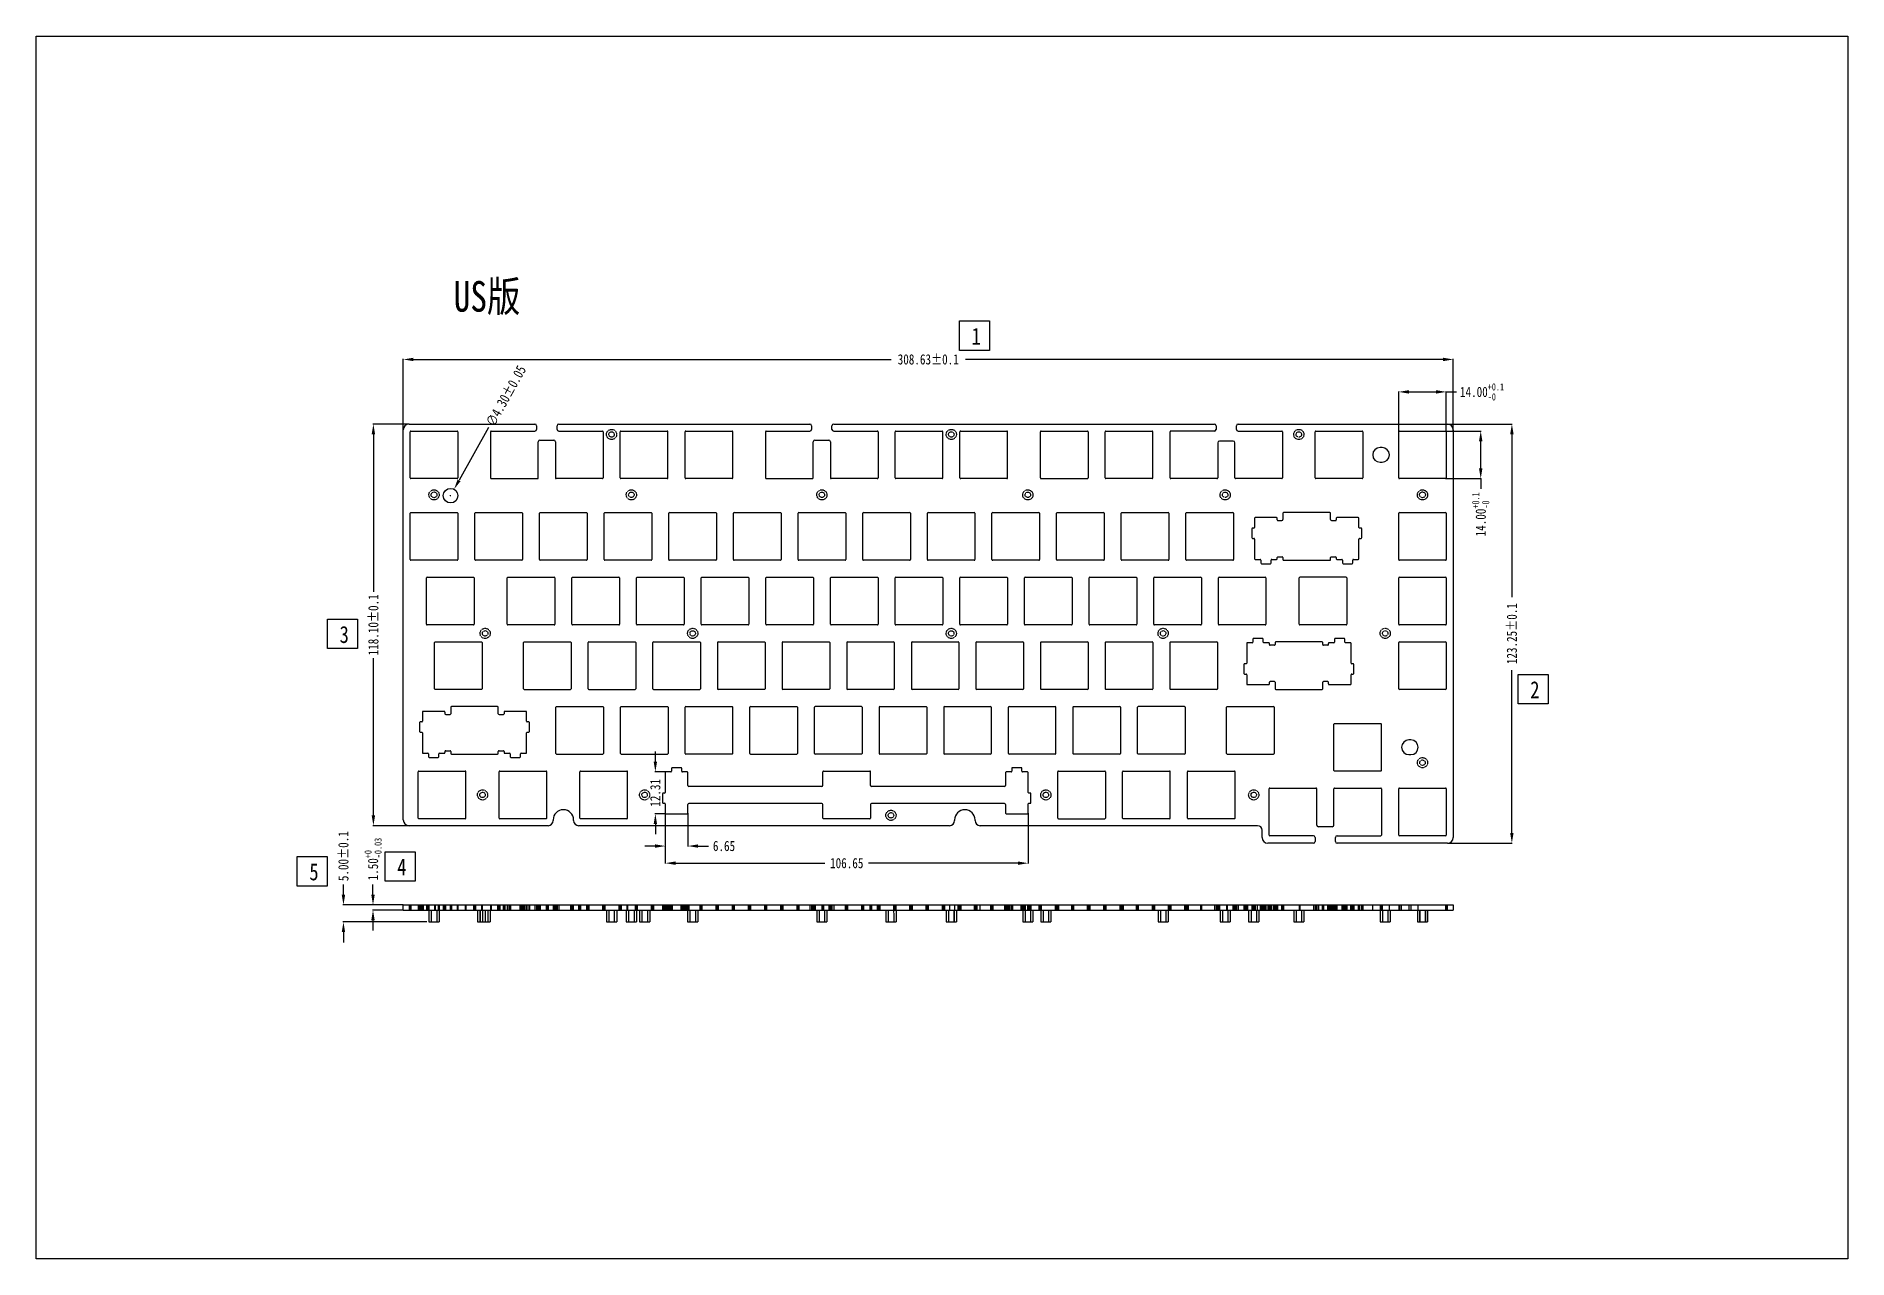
# Model space of a CAD drawing. Header units: inches. Extents: x -110 to 423, y -55 to 304.
import ezdxf

# ---------------------------------------------------------------- set-up
doc = ezdxf.new("R2010")
doc.units = ezdxf.units.IN
doc.header["$LTSCALE"] = 0.64311
doc.header["$MEASUREMENT"] = 0
doc.header["$PDMODE"] = 3
doc.header["$PDSIZE"] = 0.3125
doc.linetypes.add('HIDDEN', pattern=[0.2, 0.1, -0.1])
doc.layers.get('0').update_dxf_attribs({"linetype": 'CONTINUOUS'})
doc.layers.get('Defpoints').update_dxf_attribs({"linetype": 'CONTINUOUS'})
doc.layers.add('DEFAULT_2', color=8, linetype='HIDDEN')
doc.styles.get("Standard").update_dxf_attribs({"font": 'txt', "width": 0.8})
doc.dimstyles.get("Standard").update_dxf_attribs({"dimtxt": 3, "dimasz": 3, "dimexe": 0.125, "dimexo": 0.0625, "dimgap": 1, "dimtad": 0, "dimzin": 0, "dimdsep": 46, "dimtxsty": 'STANDARD', "dimcen": 0.09, "dimclrd": 6, "dimclre": 6, "dimadec": 0, "dimazin": 0, "dimtp": 0.01, "dimtm": 0.01, "dimtfac": 1, "dimtofl": 0, "dimtmove": 0, "dimatfit": 3, "dimfxl": 1, "dimtolj": 1, "dimtzin": 4, "dimarcsym": 0})

msp = doc.modelspace()

# ---------------------------------------------------------------- texts
at = {"attachment_point": 1}
for s, insert, char_height, width in [('US{\\fSimSun|b0|i0|c134|p2;版}', (13.184, 232.168), 9, 70.98417), ('1', (165.409, 218.445), 5, 6.76498), ('3', (-20.361, 130.748), 5, 6.76498), ('2', (329.602, 114.489), 5, 6.76498), ('5', (-29.239, 60.954), 5, 6.76498), ('4', (-3.399, 62.386), 5, 6.76498)]:
    msp.add_mtext(s, dxfattribs=dict(at, insert=insert, char_height=char_height, width=width))

# ---------------------------------------------------------------- blocks, each defined once
blk = doc.blocks.new('*D22')
at = {"color": 6, "lineweight": -2, "transparency": 16777216}
for p, q in [((305.35, 190.12), (324.34, 190.12)), ((324.21, 187.12), (324.21, 139.23)), ((324.21, 69.87), (324.21, 117.75)), ((305.35, 66.87), (324.34, 66.87))]:
    blk.add_line(p, q, dxfattribs=at)
at = {"color": 6, "transparency": 16777216}
for points in [[(324.71, 187.12), (323.71, 187.12), (324.21, 190.12)], [(323.71, 69.87), (324.71, 69.87), (324.21, 66.87)]]:
    blk.add_solid(points, dxfattribs=at)
at = {"layer": 'Defpoints', "color": 0, "transparency": 16777216}
for p in [(305.29, 190.12), (324.21, 190.12), (305.29, 66.87)]:
    blk.add_point(p, dxfattribs=at)
at = {"color": 0, "transparency": 16777216, "insert": (324.21, 128.49), "char_height": 3, "attachment_point": 5, "rotation": 90}
blk.add_mtext('\\A1;123.25%%P0\\f宋体|b0|i0|c134|p2;.1', dxfattribs=at)
blk = doc.blocks.new('*D23')
at = {"color": 6, "lineweight": -2, "transparency": 16777216}
for p, q in [((-1.64, 188.13), (-1.64, 209.25)), ((1.36, 209.12), (141.73, 209.12)), ((303.99, 209.12), (163.61, 209.12)), ((306.99, 188.13), (306.99, 209.25))]:
    blk.add_line(p, q, dxfattribs=at)
at = {"color": 6, "transparency": 16777216}
for points in [[(1.36, 209.62), (1.36, 208.62), (-1.64, 209.12)], [(303.99, 208.62), (303.99, 209.62), (306.99, 209.12)]]:
    blk.add_solid(points, dxfattribs=at)
at = {"layer": 'Defpoints', "color": 0, "transparency": 16777216}
for p in [(306.99, 209.12), (-1.64, 188.07), (306.99, 188.07)]:
    blk.add_point(p, dxfattribs=at)
at = {"color": 0, "transparency": 16777216, "insert": (152.67, 209.12), "char_height": 3, "attachment_point": 5}
blk.add_mtext('\\A1;308.63%%P0\\f宋体|b0|i0|c134|p2;.1', dxfattribs=at)
blk = doc.blocks.new('*D25')
at = {"color": 6, "lineweight": -2, "transparency": 16777216}
for p, q in [((-19.22, 51.71), (-19.22, 54.71)), ((-1.71, 48.71), (-19.35, 48.71)), ((5.34, 43.71), (-19.35, 43.71)), ((-19.22, 40.71), (-19.22, 37.71))]:
    blk.add_line(p, q, dxfattribs=at)
at = {"color": 6, "transparency": 16777216}
for points in [[(-19.72, 51.71), (-18.72, 51.71), (-19.22, 48.71)], [(-18.72, 40.71), (-19.72, 40.71), (-19.22, 43.71)]]:
    blk.add_solid(points, dxfattribs=at)
at = {"layer": 'Defpoints', "color": 0, "transparency": 16777216}
for p in [(-19.22, 48.71), (-1.64, 48.71), (5.41, 43.71)]:
    blk.add_point(p, dxfattribs=at)
at = {"color": 0, "transparency": 16777216, "insert": (-19.22, 63.05), "char_height": 3, "attachment_point": 5, "rotation": 90}
blk.add_mtext('\\A1;5.00%%P0{\\fSimSun|b0|i0|c134|p2;.1}', dxfattribs=at)
blk = doc.blocks.new('*D26')
at = {"color": 6, "lineweight": -2, "transparency": 16777216}
for p, q in [((-10.53, 51.71), (-10.53, 54.71)), ((-1.77, 48.71), (-10.65, 48.71)), ((-1.71, 47.21), (-10.65, 47.21)), ((-10.53, 44.21), (-10.53, 41.21))]:
    blk.add_line(p, q, dxfattribs=at)
at = {"color": 6, "transparency": 16777216}
for points in [[(-11.03, 51.71), (-10.03, 51.71), (-10.53, 48.71)], [(-10.03, 44.21), (-11.03, 44.21), (-10.53, 47.21)]]:
    blk.add_solid(points, dxfattribs=at)
at = {"layer": 'Defpoints', "color": 0, "transparency": 16777216}
for p in [(-10.53, 48.71), (-1.71, 48.71), (-1.64, 47.21)]:
    blk.add_point(p, dxfattribs=at)
at = {"color": 0, "transparency": 16777216, "insert": (-10.53, 62.19), "char_height": 3, "attachment_point": 5, "rotation": 90}
blk.add_mtext('\\A1;1.50{\\H0.7x;\\S+0^ -0.03;}', dxfattribs=at)
blk = doc.blocks.new('*D27')
at = {"color": 6, "lineweight": -2, "transparency": 16777216}
for p, q in [((-0.01, 190.12), (-10.54, 190.12)), ((-10.41, 187.12), (-10.41, 140.81)), ((-10.41, 75.02), (-10.41, 121.32)), ((-0.01, 72.02), (-10.54, 72.02))]:
    blk.add_line(p, q, dxfattribs=at)
at = {"color": 6, "transparency": 16777216}
for points in [[(-9.91, 187.12), (-10.91, 187.12), (-10.41, 190.12)], [(-10.91, 75.02), (-9.91, 75.02), (-10.41, 72.02)]]:
    blk.add_solid(points, dxfattribs=at)
at = {"layer": 'Defpoints', "color": 0, "transparency": 16777216}
for p in [(-10.41, 190.12), (0.06, 190.12), (0.06, 72.02)]:
    blk.add_point(p, dxfattribs=at)
at = {"color": 0, "transparency": 16777216, "insert": (-10.41, 131.07), "char_height": 3, "attachment_point": 5, "rotation": 90}
blk.add_mtext('\\A1;118.10%%P0\\f宋体|b0|i0|c134|p2;.1', dxfattribs=at)
blk = doc.blocks.new('*D28')
at = {"color": 6, "lineweight": -2, "transparency": 16777216}
for p, q in [((72.46, 90.82), (72.46, 93.82)), ((75.52, 87.82), (72.34, 87.82)), ((75.52, 75.51), (72.34, 75.51)), ((72.46, 72.51), (72.46, 69.51))]:
    blk.add_line(p, q, dxfattribs=at)
at = {"color": 6, "transparency": 16777216}
for points in [[(71.96, 90.82), (72.96, 90.82), (72.46, 87.82)], [(72.96, 72.51), (71.96, 72.51), (72.46, 75.51)]]:
    blk.add_solid(points, dxfattribs=at)
at = {"layer": 'Defpoints', "color": 0, "transparency": 16777216}
for p in [(72.46, 87.82), (75.59, 87.82), (75.59, 75.51)]:
    blk.add_point(p, dxfattribs=at)
at = {"color": 0, "transparency": 16777216, "insert": (72.46, 81.67), "char_height": 3, "attachment_point": 5, "rotation": 90}
blk.add_mtext('\\A1;12.31', dxfattribs=at)
blk = doc.blocks.new('*D29')
at = {"color": 6, "lineweight": -2, "transparency": 16777216}
for p, q in [((75.39, 75.65), (75.39, 65.9)), ((82.04, 75.65), (82.04, 65.9)), ((72.39, 66.03), (69.39, 66.03)), ((85.04, 66.03), (88.04, 66.03))]:
    blk.add_line(p, q, dxfattribs=at)
at = {"color": 6, "transparency": 16777216}
for points in [[(72.39, 65.53), (72.39, 66.53), (75.39, 66.03)], [(85.04, 66.53), (85.04, 65.53), (82.04, 66.03)]]:
    blk.add_solid(points, dxfattribs=at)
at = {"layer": 'Defpoints', "color": 0, "transparency": 16777216}
for p in [(75.39, 75.71), (82.04, 75.71), (82.04, 66.03)]:
    blk.add_point(p, dxfattribs=at)
at = {"color": 0, "transparency": 16777216, "insert": (92.64, 66.03), "char_height": 3, "attachment_point": 5}
blk.add_mtext('\\A1;6.65', dxfattribs=at)
blk = doc.blocks.new('*D30')
at = {"color": 6, "lineweight": -2, "transparency": 16777216}
for p, q in [((75.39, 75.65), (75.39, 60.87)), ((182.04, 75.65), (182.04, 60.87)), ((78.39, 60.99), (122.31, 60.99)), ((179.04, 60.99), (135.11, 60.99))]:
    blk.add_line(p, q, dxfattribs=at)
at = {"color": 6, "transparency": 16777216}
for points in [[(78.39, 61.49), (78.39, 60.49), (75.39, 60.99)], [(179.04, 60.49), (179.04, 61.49), (182.04, 60.99)]]:
    blk.add_solid(points, dxfattribs=at)
at = {"layer": 'Defpoints', "color": 0, "transparency": 16777216}
for p in [(75.39, 75.71), (182.04, 75.71), (182.04, 60.99)]:
    blk.add_point(p, dxfattribs=at)
at = {"color": 0, "transparency": 16777216, "insert": (128.71, 60.99), "char_height": 3, "attachment_point": 5}
blk.add_mtext('\\A1;106.65', dxfattribs=at)
blk = doc.blocks.new('*D31')
at = {"color": 6, "lineweight": -2, "transparency": 16777216}
for p, q in [((23.39, 189.08), (14.76, 173.57)), ((12.17, 169.07), (12.35, 169.07)), ((12.26, 168.98), (12.26, 169.16))]:
    blk.add_line(p, q, dxfattribs=at)
at = {"color": 6, "transparency": 16777216}
blk.add_solid([(14.32, 173.81), (15.2, 173.32), (13.3, 170.94)], dxfattribs=at)
at = {"layer": 'Defpoints', "color": 0, "transparency": 16777216}
for p in [(13.3, 170.94), (11.21, 167.19)]:
    blk.add_point(p, dxfattribs=at)
at = {"color": 0, "transparency": 16777216, "insert": (28.57, 198.4), "char_height": 3, "attachment_point": 5, "rotation": 60.9175}
blk.add_mtext('\\A1;∅4.30%%P0\\f宋体|b0|i0|c134|p2;.05', dxfattribs=at)
blk = doc.blocks.new('*D32')
at = {"color": 6, "lineweight": -2, "transparency": 16777216}
for p, q in [((290.94, 187.93), (290.94, 199.71)), ((293.94, 199.58), (301.94, 199.58)), ((304.94, 187.93), (304.94, 199.71)), ((304.94, 199.58), (307.94, 199.58))]:
    blk.add_line(p, q, dxfattribs=at)
at = {"color": 6, "transparency": 16777216}
for points in [[(293.94, 200.08), (293.94, 199.08), (290.94, 199.58)], [(301.94, 199.08), (301.94, 200.08), (304.94, 199.58)]]:
    blk.add_solid(points, dxfattribs=at)
at = {"layer": 'Defpoints', "color": 0, "transparency": 16777216}
for p in [(304.94, 199.58), (290.94, 187.87), (304.94, 187.87)]:
    blk.add_point(p, dxfattribs=at)
at = {"color": 0, "transparency": 16777216, "insert": (315.44, 199.58), "char_height": 3, "attachment_point": 5}
blk.add_mtext('\\A1;14.00{\\H0.7x;\\S+0.1^ -0;}', dxfattribs=at)
blk = doc.blocks.new('*D33')
at = {"color": 6, "lineweight": -2, "transparency": 16777216}
for p, q in [((304.8, 188.07), (315.17, 188.07)), ((315.05, 177.07), (315.05, 185.07)), ((304.8, 174.07), (315.17, 174.07)), ((315.05, 174.07), (315.05, 171.07))]:
    blk.add_line(p, q, dxfattribs=at)
at = {"color": 6, "transparency": 16777216}
for points in [[(315.55, 185.07), (314.55, 185.07), (315.05, 188.07)], [(314.55, 177.07), (315.55, 177.07), (315.05, 174.07)]]:
    blk.add_solid(points, dxfattribs=at)
at = {"layer": 'Defpoints', "color": 0, "transparency": 16777216}
for p in [(304.74, 188.07), (315.05, 188.07), (304.74, 174.07)]:
    blk.add_point(p, dxfattribs=at)
at = {"color": 0, "transparency": 16777216, "insert": (315.05, 163.57), "char_height": 3, "attachment_point": 5, "rotation": 90}
blk.add_mtext('\\A1;14.00{\\H0.7x;\\S+0.1^ -0;}', dxfattribs=at)

# ---------------------------------------------------------------- dimensions: what is measured, and where the dimension line sits
for base, p1, p2, text, picture, middle in [((306.986, 209.122), (-1.644, 188.065), (306.986, 188.065), '<>%%P0\\f宋体|b0|i0|c134|p2;.1', '*D23', (152.671, 209.122)), ((304.936, 199.583), (290.936, 187.865), (304.936, 187.865), '<>{\\H0.7x;\\S+0.1^ -0;}', '*D32', (315.436, 199.583))]:
    dim = msp.add_linear_dim(base=base, p1=p1, p2=p2, text=text, dimstyle='STANDARD', override={"dimtxsty": 'STANDARD'})
    dim.commit()
    dim.dimension.update_dxf_attribs({"geometry": picture, "text_midpoint": middle})
dim = msp.add_diameter_dim_2p(p1=(11.211, 167.186), p2=(13.301, 170.944), text='<>%%P0\\f宋体|b0|i0|c134|p2;.05', dimstyle='STANDARD', override={"dimtxsty": 'STANDARD'})
dim.commit()
dim.dimension.update_dxf_attribs({"geometry": '*D31', "text_midpoint": (28.573, 198.403), "dimtype": 163})
for base, p1, p2, picture, middle in [((-10.411, 190.115), (0.056, 72.015), (0.056, 190.115), '*D27', (-10.411, 131.065)), ((324.213, 190.115), (305.286, 66.865), (305.286, 190.115), '*D22', (324.213, 128.49))]:
    dim = msp.add_linear_dim(base=base, p1=p1, p2=p2, angle=90, text='<>%%P0\\f宋体|b0|i0|c134|p2;.1', dimstyle='STANDARD', override={"dimtxsty": 'STANDARD'})
    dim.commit()
    dim.dimension.update_dxf_attribs({"geometry": picture, "text_midpoint": middle})
dim = msp.add_linear_dim(base=(315.049, 188.065), p1=(304.736, 174.065), p2=(304.736, 188.065), angle=90, text='<>{\\H0.7x;\\S+0.1^ -0;}', dimstyle='STANDARD', override={"dimtxsty": 'STANDARD'})
dim.commit()
dim.dimension.update_dxf_attribs({"geometry": '*D33', "text_midpoint": (315.049, 163.565), "dimtype": 160})
dim = msp.add_linear_dim(base=(72.461, 87.82), p1=(75.586, 75.51), p2=(75.586, 87.82), angle=90, dimstyle='STANDARD')
dim.commit()
dim.dimension.update_dxf_attribs({"geometry": '*D28', "text_midpoint": (72.461, 81.665)})
for base, p2, picture, middle in [((82.036, 66.029), (82.036, 75.71), '*D29', (92.636, 66.029)), ((182.036, 60.991), (182.036, 75.71), '*D30', (128.711, 60.991))]:
    dim = msp.add_linear_dim(base=base, p1=(75.386, 75.71), p2=p2, dimstyle='STANDARD')
    dim.commit()
    dim.dimension.update_dxf_attribs({"geometry": picture, "text_midpoint": middle})
for base, p1, p2, text, picture, middle in [((-19.222, 48.708), (5.406, 43.708), (-1.644, 48.708), '<>%%P0{\\fSimSun|b0|i0|c134|p2;.1}', '*D25', (-19.222, 63.05)), ((-10.527, 48.708), (-1.644, 47.208), (-1.707, 48.708), '<>{\\H0.7x;\\S+0^ -0.03;}', '*D26', (-10.527, 62.188))]:
    dim = msp.add_linear_dim(base=base, p1=p1, p2=p2, angle=90, text=text, dimstyle='STANDARD')
    dim.commit()
    dim.dimension.update_dxf_attribs({"geometry": picture, "text_midpoint": middle})

# ---------------------------------------------------------------- linework, layer by layer
at = {"color": 7, "linetype": 'Continuous'}
for p, q in [((-1.644, 73.715), (-1.644, 188.415)), ((0.056, 190.115), (37.068, 190.115)), ((0.406, 174.265), (0.406, 187.865)), ((0.606, 188.065), (14.206, 188.065)), ((14.406, 187.865), (14.406, 174.265)), ((24.043, 187.865), (24.043, 174.265)), ((24.243, 188.065), (37.068, 188.065)), ((37.568, 189.615), (37.568, 188.565)), ((43.568, 188.565), (43.568, 189.615)), ((44.068, 190.115), (117.878, 190.115)), ((44.068, 188.065), (56.893, 188.065)), ((57.093, 187.865), (57.093, 174.265)), ((62.143, 174.265), (62.143, 187.865)), ((62.343, 188.065), (75.943, 188.065)), ((76.143, 174.265), (76.143, 187.865)), ((81.193, 174.265), (81.193, 187.865)), ((81.393, 188.065), (94.993, 188.065)), ((95.193, 174.265), (95.193, 187.865)), ((104.851, 187.865), (104.851, 174.265)), ((105.051, 188.065), (117.878, 188.065)), ((118.378, 189.615), (118.378, 188.565)), ((124.378, 188.565), (124.378, 189.615)), ((124.878, 190.115), (236.763, 190.115)), ((124.878, 188.065), (137.701, 188.065)), ((137.901, 187.865), (137.901, 174.265)), ((142.951, 174.265), (142.951, 187.865)), ((143.151, 188.065), (156.751, 188.065)), ((156.951, 174.265), (156.951, 187.865)), ((162.001, 174.265), (162.001, 187.865)), ((162.201, 188.065), (175.801, 188.065)), ((176.001, 174.265), (176.001, 187.865)), ((185.638, 174.265), (185.638, 187.865)), ((185.838, 188.065), (199.438, 188.065)), ((199.638, 187.865), (199.638, 174.265)), ((204.688, 174.265), (204.688, 187.865)), ((204.888, 188.065), (218.488, 188.065)), ((218.688, 174.265), (218.688, 187.865)), ((223.738, 174.265), (223.738, 187.865)), ((236.763, 188.065), (223.938, 188.065)), ((237.263, 189.615), (237.263, 188.565)), ((243.263, 188.565), (243.263, 189.615)), ((243.763, 190.115), (305.286, 190.115)), ((243.763, 188.065), (256.588, 188.065)), ((256.788, 187.865), (256.788, 174.265)), ((266.406, 174.265), (266.406, 187.865)), ((266.606, 188.065), (280.206, 188.065)), ((280.406, 187.865), (280.406, 174.265)), ((290.936, 174.265), (290.936, 187.865)), ((291.136, 188.065), (304.736, 188.065)), ((304.936, 187.865), (304.936, 174.265)), ((306.986, 188.415), (306.986, 68.565)), ((38.043, 174.265), (38.043, 184.915)), ((38.543, 185.415), (42.593, 185.415)), ((43.093, 184.915), (43.093, 174.265)), ((118.851, 174.265), (118.851, 184.915)), ((119.351, 185.415), (123.401, 185.415)), ((123.901, 184.915), (123.901, 174.265)), ((237.738, 184.626), (237.738, 174.265)), ((242.288, 185.126), (238.238, 185.126)), ((242.788, 174.265), (242.788, 184.626)), ((286.056, 183.215), (285.456, 183.215)), ((285.456, 178.915), (286.056, 178.915)), ((14.206, 174.065), (0.606, 174.065)), ((24.243, 174.065), (37.843, 174.065)), ((56.893, 174.065), (43.293, 174.065)), ((75.943, 174.065), (62.343, 174.065)), ((94.993, 174.065), (81.393, 174.065)), ((105.051, 174.065), (118.651, 174.065)), ((137.701, 174.065), (124.101, 174.065)), ((156.751, 174.065), (143.151, 174.065)), ((175.801, 174.065), (162.201, 174.065)), ((185.838, 174.065), (199.438, 174.065)), ((218.488, 174.065), (204.888, 174.065)), ((237.538, 174.065), (223.938, 174.065)), ((256.588, 174.065), (242.988, 174.065)), ((280.206, 174.065), (266.606, 174.065)), ((304.736, 174.065), (291.136, 174.065)), ((0.406, 150.265), (0.406, 163.865)), ((0.606, 164.065), (14.206, 164.065)), ((14.406, 163.865), (14.406, 150.265)), ((19.406, 150.265), (19.406, 163.865)), ((19.606, 164.065), (33.206, 164.065)), ((33.406, 163.865), (33.406, 150.265)), ((38.406, 150.265), (38.406, 163.865)), ((38.606, 164.065), (52.206, 164.065)), ((52.406, 163.865), (52.406, 150.265)), ((57.406, 150.265), (57.406, 163.865)), ((57.606, 164.065), (71.206, 164.065)), ((71.406, 163.865), (71.406, 150.265)), ((76.406, 150.265), (76.406, 163.865)), ((76.606, 164.065), (90.206, 164.065)), ((90.406, 163.865), (90.406, 150.265)), ((95.406, 150.265), (95.406, 163.865)), ((95.606, 164.065), (109.206, 164.065)), ((109.406, 163.865), (109.406, 150.265)), ((114.406, 150.265), (114.406, 163.865)), ((114.606, 164.065), (128.206, 164.065)), ((128.406, 163.865), (128.406, 150.265)), ((133.406, 150.265), (133.406, 163.865)), ((133.606, 164.065), (147.206, 164.065)), ((147.406, 163.865), (147.406, 150.265)), ((152.406, 150.265), (152.406, 163.865)), ((152.606, 164.065), (166.206, 164.065)), ((166.406, 163.865), (166.406, 150.265)), ((171.406, 150.265), (171.406, 163.865)), ((171.606, 164.065), (185.206, 164.065)), ((185.406, 163.865), (185.406, 150.265)), ((190.406, 150.265), (190.406, 163.865)), ((190.606, 164.065), (204.206, 164.065)), ((204.406, 163.865), (204.406, 150.265)), ((209.406, 150.265), (209.406, 163.865)), ((209.606, 164.065), (223.206, 164.065)), ((223.406, 163.865), (223.406, 150.265)), ((228.406, 150.265), (228.406, 163.865)), ((228.606, 164.065), (242.206, 164.065)), ((242.406, 163.865), (242.406, 150.265)), ((248.606, 162.42), (248.605, 159.72)), ((255.056, 162.62), (248.806, 162.62)), ((255.256, 161.92), (255.256, 162.42)), ((255.456, 161.72), (256.631, 161.72)), ((256.931, 163.865), (256.931, 162.02)), ((270.731, 164.065), (257.131, 164.065)), ((270.931, 162.02), (270.931, 163.865)), ((271.231, 161.72), (272.406, 161.72)), ((272.606, 162.42), (272.606, 161.92)), ((279.056, 162.62), (272.806, 162.62)), ((279.256, 159.72), (279.256, 162.42)), ((290.936, 150.265), (290.936, 163.865)), ((291.136, 164.065), (304.736, 164.065)), ((304.936, 163.865), (304.936, 150.265)), ((247.781, 159.32), (247.781, 156.71)), ((248.405, 159.52), (247.981, 159.52)), ((247.981, 156.51), (248.405, 156.51)), ((248.605, 156.31), (248.604, 150.51)), ((279.256, 150.51), (279.256, 156.31)), ((279.881, 159.52), (279.456, 159.52)), ((279.456, 156.51), (279.881, 156.51)), ((280.081, 156.71), (280.081, 159.32)), ((14.206, 150.065), (0.606, 150.065)), ((33.206, 150.065), (19.606, 150.065)), ((52.206, 150.065), (38.606, 150.065)), ((71.206, 150.065), (57.606, 150.065)), ((90.206, 150.065), (76.606, 150.065)), ((109.206, 150.065), (95.606, 150.065)), ((128.206, 150.065), (114.606, 150.065)), ((147.206, 150.065), (133.606, 150.065)), ((166.206, 150.065), (152.606, 150.065)), ((185.206, 150.065), (171.606, 150.065)), ((204.206, 150.065), (190.606, 150.065)), ((223.206, 150.065), (209.606, 150.065)), ((242.206, 150.065), (228.606, 150.065)), ((248.804, 150.31), (250.231, 150.31)), ((250.431, 150.11), (250.431, 149.26)), ((253.431, 149.26), (253.431, 150.11)), ((253.631, 150.31), (255.056, 150.31)), ((255.256, 150.51), (255.256, 150.865)), ((255.456, 151.065), (256.731, 151.065)), ((256.931, 150.865), (256.931, 150.265)), ((257.131, 150.065), (270.731, 150.065)), ((270.931, 150.265), (270.931, 150.865)), ((271.131, 151.065), (272.406, 151.065)), ((272.606, 150.865), (272.606, 150.51)), ((272.806, 150.31), (274.231, 150.31)), ((274.431, 150.11), (274.431, 149.26)), ((277.431, 149.26), (277.431, 150.11)), ((277.631, 150.31), (279.056, 150.31)), ((304.736, 150.065), (291.136, 150.065)), ((5.171, 131.265), (5.171, 144.865)), ((5.371, 145.065), (18.971, 145.065)), ((19.171, 144.865), (19.171, 131.265)), ((28.936, 131.265), (28.936, 144.865)), ((29.136, 145.065), (42.736, 145.065)), ((42.936, 144.865), (42.936, 131.265)), ((47.936, 131.265), (47.936, 144.865)), ((48.136, 145.065), (61.736, 145.065)), ((61.936, 144.865), (61.936, 131.265)), ((66.936, 131.265), (66.936, 144.865)), ((67.136, 145.065), (80.736, 145.065)), ((80.936, 144.865), (80.936, 131.265)), ((85.936, 131.265), (85.936, 144.865)), ((86.136, 145.065), (99.736, 145.065)), ((99.936, 144.865), (99.936, 131.265)), ((104.936, 131.265), (104.936, 144.865)), ((105.136, 145.065), (118.736, 145.065)), ((118.936, 144.865), (118.936, 131.265)), ((123.936, 131.265), (123.936, 144.865)), ((124.136, 145.065), (137.736, 145.065)), ((137.936, 144.865), (137.936, 131.265)), ((142.936, 131.265), (142.936, 144.865)), ((143.136, 145.065), (156.736, 145.065)), ((156.936, 144.865), (156.936, 131.265)), ((161.936, 131.265), (161.936, 144.865)), ((162.136, 145.065), (175.736, 145.065)), ((175.936, 144.865), (175.936, 131.265)), ((180.936, 131.265), (180.936, 144.865)), ((181.136, 145.065), (194.736, 145.065)), ((194.936, 144.865), (194.936, 131.265)), ((199.936, 131.265), (199.936, 144.865)), ((200.136, 145.065), (213.736, 145.065)), ((213.936, 144.865), (213.936, 131.265)), ((218.936, 131.265), (218.936, 144.865)), ((219.136, 145.065), (232.736, 145.065)), ((232.936, 144.865), (232.936, 131.265)), ((237.936, 131.265), (237.936, 144.865)), ((238.136, 145.065), (251.736, 145.065)), ((250.631, 149.06), (253.231, 149.06)), ((251.936, 144.865), (251.936, 131.265)), ((261.701, 131.265), (261.701, 144.865)), ((275.501, 145.065), (261.901, 145.065)), ((274.631, 149.06), (277.231, 149.06)), ((275.701, 144.865), (275.701, 131.265)), ((290.936, 131.265), (290.936, 144.865)), ((291.136, 145.065), (304.736, 145.065)), ((304.936, 144.865), (304.936, 131.265)), ((18.971, 131.065), (5.371, 131.065)), ((42.736, 131.065), (29.136, 131.065)), ((61.736, 131.065), (48.136, 131.065)), ((80.736, 131.065), (67.136, 131.065)), ((99.736, 131.065), (86.136, 131.065)), ((118.736, 131.065), (105.136, 131.065)), ((137.736, 131.065), (124.136, 131.065)), ((156.736, 131.065), (143.136, 131.065)), ((175.736, 131.065), (162.136, 131.065)), ((194.736, 131.065), (181.136, 131.065)), ((213.736, 131.065), (200.136, 131.065)), ((232.736, 131.065), (219.136, 131.065)), ((251.736, 131.065), (238.136, 131.065)), ((275.501, 131.065), (261.901, 131.065)), ((304.736, 131.065), (291.136, 131.065)), ((7.551, 112.265), (7.551, 125.865)), ((7.751, 126.065), (21.351, 126.065)), ((21.551, 125.865), (21.551, 112.265)), ((33.701, 112.265), (33.701, 125.865)), ((33.901, 126.065), (47.501, 126.065)), ((47.701, 125.865), (47.701, 112.265)), ((52.701, 112.265), (52.701, 125.865)), ((52.901, 126.065), (66.501, 126.065)), ((66.701, 125.865), (66.701, 112.265)), ((71.701, 112.265), (71.701, 125.865)), ((71.901, 126.065), (85.501, 126.065)), ((85.701, 125.865), (85.701, 112.265)), ((90.701, 125.865), (90.701, 112.265)), ((90.901, 126.065), (104.501, 126.065)), ((104.701, 125.865), (104.701, 112.265)), ((109.701, 125.865), (109.701, 112.265)), ((109.901, 126.065), (123.501, 126.065)), ((123.701, 125.865), (123.701, 112.265)), ((128.701, 125.865), (128.701, 112.265)), ((128.901, 126.065), (142.501, 126.065)), ((142.701, 125.865), (142.701, 112.265)), ((147.701, 125.865), (147.701, 112.265)), ((147.901, 126.065), (161.501, 126.065)), ((161.701, 125.865), (161.701, 112.265)), ((166.701, 125.865), (166.701, 112.265)), ((166.901, 126.065), (180.501, 126.065)), ((180.701, 125.865), (180.701, 112.265)), ((185.701, 125.865), (185.701, 112.265)), ((185.901, 126.065), (199.501, 126.065)), ((199.701, 125.865), (199.701, 112.265)), ((204.701, 125.865), (204.701, 112.265)), ((204.901, 126.065), (218.501, 126.065)), ((218.701, 125.865), (218.701, 112.265)), ((223.701, 125.865), (223.701, 112.265)), ((223.901, 126.065), (237.501, 126.065)), ((237.701, 125.865), (237.701, 112.265)), ((246.28, 125.62), (246.28, 119.82)), ((247.906, 125.82), (246.48, 125.82)), ((248.106, 126.87), (248.106, 126.02)), ((250.906, 127.07), (248.306, 127.07)), ((251.106, 126.02), (251.106, 126.87)), ((252.731, 125.82), (251.306, 125.82)), ((252.931, 125.265), (252.931, 125.62)), ((254.406, 125.065), (253.131, 125.065)), ((254.606, 125.865), (254.606, 125.265)), ((268.406, 126.065), (254.806, 126.065)), ((268.606, 125.265), (268.606, 125.865)), ((270.081, 125.065), (268.806, 125.065)), ((270.281, 125.265), (270.281, 125.62)), ((271.906, 125.82), (270.481, 125.82)), ((272.106, 126.87), (272.106, 126.02)), ((274.906, 127.07), (272.306, 127.07)), ((275.106, 126.02), (275.106, 126.87)), ((276.731, 125.82), (275.306, 125.82)), ((276.931, 119.82), (276.931, 125.62)), ((290.936, 112.265), (290.936, 125.865)), ((291.136, 126.065), (304.736, 126.065)), ((304.936, 125.865), (304.936, 112.265)), ((245.456, 119.42), (245.456, 116.81)), ((246.08, 119.62), (245.656, 119.62)), ((277.556, 119.62), (277.131, 119.62)), ((277.756, 116.81), (277.756, 119.42)), ((21.351, 112.065), (7.751, 112.065)), ((33.901, 112.065), (47.501, 112.065)), ((52.901, 112.065), (66.501, 112.065)), ((71.901, 112.065), (85.501, 112.065)), ((104.501, 112.065), (90.901, 112.065)), ((123.501, 112.065), (109.901, 112.065)), ((142.501, 112.065), (128.901, 112.065)), ((161.501, 112.065), (147.901, 112.065)), ((180.501, 112.065), (166.901, 112.065)), ((199.501, 112.065), (185.901, 112.065)), ((218.501, 112.065), (204.901, 112.065)), ((237.501, 112.065), (223.901, 112.065)), ((245.656, 116.61), (246.08, 116.61)), ((246.28, 116.41), (246.28, 113.71)), ((246.48, 113.51), (252.731, 113.51)), ((252.931, 113.71), (252.931, 114.21)), ((254.406, 114.41), (253.131, 114.41)), ((254.606, 114.21), (254.606, 112.265)), ((254.806, 112.065), (268.406, 112.065)), ((268.606, 112.265), (268.606, 114.21)), ((270.081, 114.41), (268.806, 114.41)), ((270.281, 113.71), (270.281, 114.21)), ((270.481, 113.51), (276.731, 113.51)), ((276.931, 113.71), (276.931, 116.41)), ((277.131, 116.61), (277.556, 116.61)), ((304.736, 112.065), (291.136, 112.065)), ((12.306, 106.865), (12.306, 104.92)), ((26.106, 107.065), (12.506, 107.065)), ((26.306, 104.92), (26.306, 106.865)), ((43.211, 93.265), (43.211, 106.865)), ((43.411, 107.065), (57.011, 107.065)), ((57.211, 106.865), (57.211, 93.265)), ((62.211, 93.265), (62.211, 106.865)), ((62.411, 107.065), (76.011, 107.065)), ((76.211, 106.865), (76.211, 93.265)), ((81.211, 93.265), (81.211, 106.865)), ((81.411, 107.065), (95.011, 107.065)), ((95.211, 93.265), (95.211, 106.865)), ((100.211, 93.265), (100.211, 106.865)), ((100.411, 107.065), (114.011, 107.065)), ((114.211, 106.865), (114.211, 93.265)), ((119.211, 93.265), (119.211, 106.865)), ((133.011, 107.065), (119.411, 107.065)), ((133.211, 106.865), (133.211, 93.265)), ((138.211, 106.865), (138.211, 93.265)), ((138.411, 107.065), (152.011, 107.065)), ((152.211, 106.865), (152.211, 93.265)), ((157.211, 106.865), (157.211, 93.265)), ((157.411, 107.065), (171.011, 107.065)), ((171.211, 106.865), (171.211, 93.265)), ((176.211, 93.265), (176.211, 106.865)), ((176.411, 107.065), (190.011, 107.065)), ((190.211, 93.265), (190.211, 106.865)), ((195.211, 106.865), (195.211, 93.265)), ((195.411, 107.065), (209.011, 107.065)), ((209.211, 106.865), (209.211, 93.265)), ((214.211, 93.265), (214.211, 106.865)), ((228.011, 107.065), (214.411, 107.065)), ((228.211, 106.865), (228.211, 93.265)), ((240.356, 93.265), (240.356, 106.865)), ((240.556, 107.065), (254.156, 107.065)), ((254.356, 106.865), (254.356, 93.265)), ((3.156, 102.32), (3.156, 99.71)), ((3.781, 102.52), (3.356, 102.52)), ((3.981, 105.42), (3.981, 102.72)), ((10.431, 105.62), (4.181, 105.62)), ((10.631, 105.42), (10.631, 104.92)), ((10.831, 104.72), (12.106, 104.72)), ((26.506, 104.72), (27.781, 104.72)), ((27.981, 105.42), (27.981, 104.92)), ((34.431, 105.62), (28.181, 105.62)), ((34.631, 102.72), (34.631, 105.42)), ((35.256, 102.52), (34.831, 102.52)), ((35.456, 99.71), (35.456, 102.32)), ((271.886, 88.265), (271.886, 101.865)), ((272.086, 102.065), (285.686, 102.065)), ((285.886, 88.265), (285.886, 101.865)), ((3.356, 99.51), (3.781, 99.51)), ((3.981, 99.31), (3.981, 93.51)), ((34.631, 93.51), (34.631, 99.31)), ((34.831, 99.51), (35.256, 99.51)), ((294.536, 97.215), (293.936, 97.215)), ((4.181, 93.31), (5.606, 93.31)), ((5.806, 93.11), (5.806, 92.26)), ((6.006, 92.06), (8.606, 92.06)), ((8.806, 92.26), (8.806, 93.11)), ((9.006, 93.31), (10.431, 93.31)), ((10.631, 93.865), (10.631, 93.51)), ((10.831, 94.065), (12.106, 94.065)), ((12.306, 93.865), (12.306, 93.265)), ((12.506, 93.065), (26.106, 93.065)), ((26.306, 93.265), (26.306, 93.865)), ((26.506, 94.065), (27.781, 94.065)), ((27.981, 93.865), (27.981, 93.51)), ((28.181, 93.31), (29.606, 93.31)), ((29.806, 93.11), (29.806, 92.26)), ((30.006, 92.06), (32.606, 92.06)), ((32.806, 92.26), (32.806, 93.11)), ((33.006, 93.31), (34.431, 93.31)), ((43.411, 93.065), (57.011, 93.065)), ((62.411, 93.065), (76.011, 93.065)), ((95.011, 93.065), (81.411, 93.065)), ((100.411, 93.065), (114.011, 93.065)), ((133.011, 93.065), (119.411, 93.065)), ((152.011, 93.065), (138.411, 93.065)), ((171.011, 93.065), (157.411, 93.065)), ((190.011, 93.065), (176.411, 93.065)), ((209.011, 93.065), (195.411, 93.065)), ((228.011, 93.065), (214.411, 93.065)), ((240.556, 93.065), (254.156, 93.065)), ((293.936, 92.915), (294.536, 92.915)), ((2.776, 74.265), (2.776, 87.865)), ((2.976, 88.065), (16.576, 88.065)), ((16.776, 74.265), (16.776, 87.865)), ((26.541, 74.265), (26.541, 87.865)), ((26.741, 88.065), (40.341, 88.065)), ((40.541, 74.265), (40.541, 87.865)), ((50.306, 74.265), (50.306, 87.865)), ((50.506, 88.065), (64.106, 88.065)), ((64.306, 74.265), (64.306, 87.865)), ((75.386, 87.62), (75.386, 81.82)), ((77.011, 87.82), (75.586, 87.82)), ((77.211, 88.87), (77.211, 88.02)), ((80.011, 89.07), (77.411, 89.07)), ((80.211, 88.02), (80.211, 88.87)), ((81.836, 87.82), (80.411, 87.82)), ((82.036, 83.865), (82.036, 87.62)), ((121.711, 83.865), (121.711, 87.865)), ((121.911, 88.065), (135.511, 88.065)), ((135.711, 83.865), (135.711, 87.865)), ((175.386, 87.62), (175.386, 83.865)), ((177.011, 87.82), (175.586, 87.82)), ((177.211, 88.87), (177.211, 88.02)), ((180.011, 89.07), (177.411, 89.07)), ((180.211, 88.02), (180.211, 88.87)), ((181.836, 87.82), (180.411, 87.82)), ((182.036, 81.82), (182.036, 87.62)), ((190.736, 74.265), (190.736, 87.865)), ((190.936, 88.065), (204.536, 88.065)), ((204.736, 87.865), (204.736, 74.265)), ((209.786, 74.265), (209.786, 87.865)), ((209.986, 88.065), (223.586, 88.065)), ((223.786, 74.265), (223.786, 87.865)), ((228.836, 74.265), (228.836, 87.865)), ((229.036, 88.065), (242.636, 88.065)), ((242.836, 74.265), (242.836, 87.865)), ((285.686, 88.065), (272.086, 88.065)), ((74.561, 81.42), (74.561, 78.81)), ((75.186, 81.62), (74.761, 81.62)), ((121.411, 83.565), (82.336, 83.565)), ((175.086, 83.565), (136.011, 83.565)), ((182.661, 81.62), (182.236, 81.62)), ((182.861, 78.81), (182.861, 81.42)), ((252.836, 69.265), (252.836, 82.865)), ((253.036, 83.065), (266.636, 83.065)), ((266.836, 72.215), (266.836, 82.865)), ((271.886, 72.215), (271.886, 82.865)), ((272.086, 83.065), (285.686, 83.065)), ((285.886, 82.865), (285.886, 69.265)), ((290.936, 69.265), (290.936, 82.865)), ((291.136, 83.065), (304.736, 83.065)), ((304.936, 82.865), (304.936, 69.265)), ((74.761, 78.61), (75.186, 78.61)), ((75.386, 78.41), (75.386, 75.71)), ((75.586, 75.51), (81.836, 75.51)), ((82.036, 75.71), (82.036, 78.265)), ((121.411, 78.565), (82.336, 78.565)), ((121.711, 74.265), (121.711, 78.265)), ((135.711, 78.265), (135.711, 74.265)), ((175.086, 78.565), (136.011, 78.565)), ((175.386, 78.265), (175.386, 75.71)), ((175.586, 75.51), (181.836, 75.51)), ((182.036, 75.71), (182.036, 78.41)), ((182.236, 78.61), (182.661, 78.61)), ((40.923, 72.015), (0.056, 72.015)), ((16.576, 74.065), (2.976, 74.065)), ((40.341, 74.065), (26.741, 74.065)), ((42.423, 73.715), (42.423, 73.515)), ((48.423, 73.515), (48.423, 73.715)), ((158.923, 72.015), (49.923, 72.015)), ((64.106, 74.065), (50.506, 74.065)), ((135.511, 74.065), (121.911, 74.065)), ((160.423, 73.715), (160.423, 73.515)), ((166.423, 73.515), (166.423, 73.715)), ((249.486, 72.015), (167.923, 72.015)), ((190.936, 74.065), (204.536, 74.065)), ((223.586, 74.065), (209.986, 74.065)), ((242.636, 74.065), (229.036, 74.065)), ((250.786, 68.565), (250.786, 70.715)), ((271.386, 71.715), (267.336, 71.715)), ((265.861, 66.865), (252.486, 66.865)), ((265.861, 69.065), (253.036, 69.065)), ((266.361, 68.565), (266.361, 67.365)), ((272.361, 67.365), (272.361, 68.565)), ((272.861, 69.065), (285.686, 69.065)), ((305.286, 66.865), (272.861, 66.865)), ((304.736, 69.065), (291.136, 69.065)), ((-1.644, 47.208), (-1.644, 48.708)), ((-1.644, 48.708), (271.886, 48.708)), ((0.056, 48.708), (0.056, 47.208)), ((40.923, 48.708), (40.923, 47.208)), ((42.423, 48.708), (42.423, 47.208)), ((48.423, 47.208), (48.423, 48.708)), ((49.923, 47.208), (49.923, 48.708)), ((158.923, 48.708), (158.923, 47.208)), ((160.423, 48.708), (160.423, 47.208)), ((166.423, 47.208), (166.423, 48.708)), ((167.923, 47.208), (167.923, 48.708)), ((249.486, 47.208), (249.486, 48.708)), ((250.786, 47.208), (250.786, 48.708)), ((252.486, 48.708), (252.486, 47.208)), ((265.861, 48.708), (265.861, 47.208)), ((266.361, 48.708), (266.361, 47.208)), ((266.636, 47.208), (266.636, 48.708)), ((266.836, 48.708), (266.836, 47.208)), ((267.336, 48.708), (267.336, 47.208)), ((271.386, 48.708), (271.386, 47.208)), ((271.886, 48.708), (271.886, 47.208)), ((272.086, 48.708), (306.986, 48.708)), ((272.086, 48.708), (272.086, 47.208)), ((272.361, 47.208), (272.361, 48.708)), ((272.861, 47.208), (272.861, 48.708)), ((305.286, 47.208), (305.286, 48.708)), ((306.986, 48.708), (306.986, 47.208)), ((-1.644, 47.208), (271.886, 47.208)), ((5.906, 47.208), (5.906, 43.708)), ((5.906, 43.708), (8.906, 43.708)), ((8.906, 47.208), (8.906, 43.708)), ((20.176, 47.208), (20.176, 43.708)), ((20.176, 43.708), (23.936, 43.708)), ((23.176, 47.208), (23.176, 43.708)), ((23.936, 47.208), (23.936, 43.708)), ((58.093, 47.208), (58.093, 43.708)), ((58.093, 43.708), (61.093, 43.708)), ((61.093, 47.208), (61.093, 43.708)), ((63.906, 47.208), (63.906, 43.708)), ((63.906, 43.708), (66.906, 43.708)), ((66.906, 47.208), (66.906, 43.708)), ((67.806, 47.208), (67.806, 43.708)), ((67.806, 43.708), (70.806, 43.708)), ((70.806, 47.208), (70.806, 43.708)), ((81.936, 47.208), (81.936, 43.708)), ((81.936, 43.708), (84.936, 43.708)), ((84.936, 47.208), (84.936, 43.708)), ((119.906, 47.208), (119.906, 43.708)), ((119.906, 43.708), (122.906, 43.708)), ((122.906, 47.208), (122.906, 43.708)), ((140.211, 47.208), (140.211, 43.708)), ((140.211, 43.708), (143.211, 43.708)), ((143.211, 47.208), (143.211, 43.708)), ((157.936, 47.208), (157.936, 43.708)), ((157.936, 43.708), (160.936, 43.708)), ((160.936, 47.208), (160.936, 43.708)), ((180.436, 47.208), (180.436, 43.708)), ((180.436, 43.708), (183.436, 43.708)), ((183.436, 47.208), (183.436, 43.708)), ((185.736, 47.208), (185.736, 43.708)), ((185.736, 43.708), (188.736, 43.708)), ((188.736, 47.208), (188.736, 43.708)), ((220.201, 47.208), (220.201, 43.708)), ((220.201, 43.708), (223.201, 43.708)), ((223.201, 47.208), (223.201, 43.708)), ((238.436, 47.208), (238.436, 43.708)), ((238.436, 43.708), (241.436, 43.708)), ((241.436, 47.208), (241.436, 43.708)), ((246.836, 47.208), (246.836, 43.708)), ((246.836, 43.708), (249.836, 43.708)), ((249.836, 47.208), (249.836, 43.708)), ((260.088, 47.208), (260.088, 43.708)), ((260.088, 43.708), (263.088, 43.708)), ((263.088, 47.208), (263.088, 43.708)), ((272.086, 47.208), (306.986, 47.208)), ((285.486, 47.208), (285.486, 43.708)), ((285.486, 43.708), (288.486, 43.708)), ((288.486, 47.208), (288.486, 43.708)), ((296.436, 47.208), (296.436, 43.708)), ((296.436, 43.708), (299.436, 43.708)), ((299.436, 47.208), (299.436, 43.708))]:
    msp.add_line(p, q, dxfattribs=at)
for points in [[(-109.513, 304.166), (422.936, 304.166), (422.936, -55.342), (-109.513, -55.342)], [(161.842, 220.433), (170.651, 220.433), (170.651, 211.767), (161.842, 211.767)], [(-23.928, 132.736), (-15.119, 132.736), (-15.119, 124.07), (-23.928, 124.07)], [(326.035, 116.477), (334.845, 116.477), (334.845, 107.811), (326.035, 107.811)], [(-6.966, 64.374), (1.843, 64.374), (1.843, 55.708), (-6.966, 55.708)], [(-32.805, 62.941), (-23.996, 62.941), (-23.996, 54.275), (-32.805, 54.275)]]:
    msp.add_lwpolyline(points, close=True)
msp.add_circle((12.256, 169.065), 2.15, dxfattribs=at)
for centre, radius, start, end in [((0.056, 188.415), 1.7, 90, 180), ((0.606, 187.865), 0.2, 90, 180), ((14.206, 187.865), 0.2, 0, 90), ((24.243, 187.865), 0.2, 90, 180), ((37.068, 189.615), 0.5, 0, 90), ((37.068, 188.565), 0.5, 270, 360), ((44.068, 189.615), 0.5, 90, 180), ((44.068, 188.565), 0.5, 180, 270), ((56.893, 187.865), 0.2, 0, 90), ((62.343, 187.865), 0.2, 90, 180), ((75.943, 187.865), 0.2, 0, 90), ((81.393, 187.865), 0.2, 90, 180), ((94.993, 187.865), 0.2, 0, 90), ((105.051, 187.865), 0.2, 90, 180), ((117.878, 189.615), 0.5, 0, 90), ((117.878, 188.565), 0.5, 270, 360), ((124.878, 189.615), 0.5, 90, 180), ((124.878, 188.565), 0.5, 180, 270), ((137.701, 187.865), 0.2, 0, 90), ((143.151, 187.865), 0.2, 90, 180), ((156.751, 187.865), 0.2, 0, 90), ((162.201, 187.865), 0.2, 90, 180), ((175.801, 187.865), 0.2, 0, 90), ((185.838, 187.865), 0.2, 90, 180), ((199.438, 187.865), 0.2, 0, 90), ((204.888, 187.865), 0.2, 90, 180), ((218.488, 187.865), 0.2, 0, 90), ((223.938, 187.865), 0.2, 90, 180), ((236.763, 189.615), 0.5, 0, 90), ((236.763, 188.565), 0.5, 270, 360), ((243.763, 189.615), 0.5, 90, 180), ((243.763, 188.565), 0.5, 180, 270), ((256.588, 187.865), 0.2, 0, 90), ((266.606, 187.865), 0.2, 90, 180), ((280.206, 187.865), 0.2, 0, 90), ((291.136, 187.865), 0.2, 90, 180), ((304.736, 187.865), 0.2, 0, 90), ((305.286, 188.415), 1.7, 0, 90), ((38.543, 184.915), 0.5, 90, 180), ((42.593, 184.915), 0.5, 0, 90), ((119.351, 184.915), 0.5, 90, 180), ((123.401, 184.915), 0.5, 0, 90), ((238.238, 184.626), 0.5, 90, 180), ((242.288, 184.626), 0.5, 0, 90), ((285.456, 181.065), 2.15, 90, 270), ((286.056, 181.065), 2.15, 270, 90), ((0.606, 174.265), 0.2, 180, 270), ((14.206, 174.265), 0.2, 270, 360), ((24.243, 174.265), 0.2, 180, 270), ((37.843, 174.265), 0.2, 270, 360), ((43.293, 174.265), 0.2, 180, 270), ((56.893, 174.265), 0.2, 270, 360), ((62.343, 174.265), 0.2, 180, 270), ((75.943, 174.265), 0.2, 270, 360), ((81.393, 174.265), 0.2, 180, 270), ((94.993, 174.265), 0.2, 270, 360), ((105.051, 174.265), 0.2, 180, 270), ((118.651, 174.265), 0.2, 270, 360), ((124.101, 174.265), 0.2, 180, 270), ((137.701, 174.265), 0.2, 270, 360), ((143.151, 174.265), 0.2, 180, 270), ((156.751, 174.265), 0.2, 270, 360), ((162.201, 174.265), 0.2, 180, 270), ((175.801, 174.265), 0.2, 270, 360), ((185.838, 174.265), 0.2, 180, 270), ((199.438, 174.265), 0.2, 270, 360), ((204.888, 174.265), 0.2, 180, 270), ((218.488, 174.265), 0.2, 270, 360), ((223.938, 174.265), 0.2, 180, 270), ((237.538, 174.265), 0.2, 270, 360), ((242.988, 174.265), 0.2, 180, 270), ((256.588, 174.265), 0.2, 270, 360), ((266.606, 174.265), 0.2, 180, 270), ((280.206, 174.265), 0.2, 270, 360), ((291.136, 174.265), 0.2, 180, 270), ((304.736, 174.265), 0.2, 270, 360), ((0.606, 163.865), 0.2, 90, 180), ((14.206, 163.865), 0.2, 0, 90), ((19.606, 163.865), 0.2, 90, 180), ((33.206, 163.865), 0.2, 0, 90), ((38.606, 163.865), 0.2, 90, 180), ((52.206, 163.865), 0.2, 0, 90), ((57.606, 163.865), 0.2, 90, 180), ((71.206, 163.865), 0.2, 0, 90), ((76.606, 163.865), 0.2, 90, 180), ((90.206, 163.865), 0.2, 0, 90), ((95.606, 163.865), 0.2, 90, 180), ((109.206, 163.865), 0.2, 0, 90), ((114.606, 163.865), 0.2, 90, 180), ((128.206, 163.865), 0.2, 0, 90), ((133.606, 163.865), 0.2, 90, 180), ((147.206, 163.865), 0.2, 0, 90), ((152.606, 163.865), 0.2, 90, 180), ((166.206, 163.865), 0.2, 0, 90), ((171.606, 163.865), 0.2, 90, 180), ((185.206, 163.865), 0.2, 0, 90), ((190.606, 163.865), 0.2, 90, 180), ((204.206, 163.865), 0.2, 0, 90), ((209.606, 163.865), 0.2, 90, 180), ((223.206, 163.865), 0.2, 0, 90), ((228.606, 163.865), 0.2, 90, 180), ((242.206, 163.865), 0.2, 0, 90), ((248.806, 162.42), 0.2, 90, 179.99108), ((255.056, 162.42), 0.2, 0, 90), ((255.456, 161.92), 0.2, 180, 270), ((256.631, 162.02), 0.3, 270, 360), ((257.131, 163.865), 0.2, 90, 180), ((270.731, 163.865), 0.2, 0, 90), ((271.231, 162.02), 0.3, 180, 270), ((272.406, 161.92), 0.2, 270, 360), ((272.806, 162.42), 0.2, 90, 180), ((279.056, 162.42), 0.2, 0, 90), ((291.136, 163.865), 0.2, 90, 180), ((304.736, 163.865), 0.2, 0, 90), ((247.981, 159.32), 0.2, 90, 180), ((247.981, 156.71), 0.2, 180, 270), ((248.405, 159.72), 0.2, 270, 359.99108), ((248.405, 156.31), 0.2, 359.99108, 90), ((279.456, 159.72), 0.2, 180, 270), ((279.456, 156.31), 0.2, 90, 180), ((279.881, 159.32), 0.2, 0, 90), ((279.881, 156.71), 0.2, 270, 360), ((0.606, 150.265), 0.2, 180, 270), ((14.206, 150.265), 0.2, 270, 360), ((19.606, 150.265), 0.2, 180, 270), ((33.206, 150.265), 0.2, 270, 360), ((38.606, 150.265), 0.2, 180, 270), ((52.206, 150.265), 0.2, 270, 360), ((57.606, 150.265), 0.2, 180, 270), ((71.206, 150.265), 0.2, 270, 360), ((76.606, 150.265), 0.2, 180, 270), ((90.206, 150.265), 0.2, 270, 360), ((95.606, 150.265), 0.2, 180, 270), ((109.206, 150.265), 0.2, 270, 360), ((114.606, 150.265), 0.2, 180, 270), ((128.206, 150.265), 0.2, 270, 360), ((133.606, 150.265), 0.2, 180, 270), ((147.206, 150.265), 0.2, 270, 360), ((152.606, 150.265), 0.2, 180, 270), ((166.206, 150.265), 0.2, 270, 360), ((171.606, 150.265), 0.2, 180, 270), ((185.206, 150.265), 0.2, 270, 360), ((190.606, 150.265), 0.2, 180, 270), ((204.206, 150.265), 0.2, 270, 360), ((209.606, 150.265), 0.2, 180, 270), ((223.206, 150.265), 0.2, 270, 360), ((228.606, 150.265), 0.2, 180, 270), ((242.206, 150.265), 0.2, 270, 360), ((248.804, 150.51), 0.2, 179.99108, 270), ((250.231, 150.11), 0.2, 0, 90), ((250.631, 149.26), 0.2, 180, 270), ((253.231, 149.26), 0.2, 270, 360), ((253.631, 150.11), 0.2, 90, 180), ((255.056, 150.51), 0.2, 270, 360), ((255.456, 150.865), 0.2, 90, 180), ((256.731, 150.865), 0.2, 0, 90), ((257.131, 150.265), 0.2, 180, 270), ((270.731, 150.265), 0.2, 270, 360), ((271.131, 150.865), 0.2, 90, 180), ((272.406, 150.865), 0.2, 0, 90), ((272.806, 150.51), 0.2, 180, 270), ((274.231, 150.11), 0.2, 0, 90), ((274.631, 149.26), 0.2, 180, 270), ((277.231, 149.26), 0.2, 270, 360), ((277.631, 150.11), 0.2, 90, 180), ((279.056, 150.51), 0.2, 270, 360), ((291.136, 150.265), 0.2, 180, 270), ((304.736, 150.265), 0.2, 270, 360), ((5.371, 144.865), 0.2, 90, 180), ((18.971, 144.865), 0.2, 0, 90), ((29.136, 144.865), 0.2, 90, 180), ((42.736, 144.865), 0.2, 0, 90), ((48.136, 144.865), 0.2, 90, 180), ((61.736, 144.865), 0.2, 0, 90), ((67.136, 144.865), 0.2, 90, 180), ((80.736, 144.865), 0.2, 0, 90), ((86.136, 144.865), 0.2, 90, 180), ((99.736, 144.865), 0.2, 0, 90), ((105.136, 144.865), 0.2, 90, 180), ((118.736, 144.865), 0.2, 0, 90), ((124.136, 144.865), 0.2, 90, 180), ((137.736, 144.865), 0.2, 0, 90), ((143.136, 144.865), 0.2, 90, 180), ((156.736, 144.865), 0.2, 0, 90), ((162.136, 144.865), 0.2, 90, 180), ((175.736, 144.865), 0.2, 0, 90), ((181.136, 144.865), 0.2, 90, 180), ((194.736, 144.865), 0.2, 0, 90), ((200.136, 144.865), 0.2, 90, 180), ((213.736, 144.865), 0.2, 0, 90), ((219.136, 144.865), 0.2, 90, 180), ((232.736, 144.865), 0.2, 0, 90), ((238.136, 144.865), 0.2, 90, 180), ((251.736, 144.865), 0.2, 0, 90), ((261.901, 144.865), 0.2, 90, 180), ((275.501, 144.865), 0.2, 0, 90), ((291.136, 144.865), 0.2, 90, 180), ((304.736, 144.865), 0.2, 0, 90), ((5.371, 131.265), 0.2, 180, 270), ((18.971, 131.265), 0.2, 270, 360), ((29.136, 131.265), 0.2, 180, 270), ((42.736, 131.265), 0.2, 270, 360), ((48.136, 131.265), 0.2, 180, 270), ((61.736, 131.265), 0.2, 270, 360), ((67.136, 131.265), 0.2, 180, 270), ((80.736, 131.265), 0.2, 270, 360), ((86.136, 131.265), 0.2, 180, 270), ((99.736, 131.265), 0.2, 270, 360), ((105.136, 131.265), 0.2, 180, 270), ((118.736, 131.265), 0.2, 270, 360), ((124.136, 131.265), 0.2, 180, 270), ((137.736, 131.265), 0.2, 270, 360), ((143.136, 131.265), 0.2, 180, 270), ((156.736, 131.265), 0.2, 270, 360), ((162.136, 131.265), 0.2, 180, 270), ((175.736, 131.265), 0.2, 270, 360), ((181.136, 131.265), 0.2, 180, 270), ((194.736, 131.265), 0.2, 270, 360), ((200.136, 131.265), 0.2, 180, 270), ((213.736, 131.265), 0.2, 270, 360), ((219.136, 131.265), 0.2, 180, 270), ((232.736, 131.265), 0.2, 270, 360), ((238.136, 131.265), 0.2, 180, 270), ((251.736, 131.265), 0.2, 270, 360), ((261.901, 131.265), 0.2, 180, 270), ((275.501, 131.265), 0.2, 270, 360), ((291.136, 131.265), 0.2, 180, 270), ((304.736, 131.265), 0.2, 270, 360), ((7.751, 125.865), 0.2, 90, 180), ((21.351, 125.865), 0.2, 0, 90), ((33.901, 125.865), 0.2, 90, 180), ((47.501, 125.865), 0.2, 0, 90), ((52.901, 125.865), 0.2, 90, 180), ((66.501, 125.865), 0.2, 0, 90), ((71.901, 125.865), 0.2, 90, 180), ((85.501, 125.865), 0.2, 0, 90), ((90.901, 125.865), 0.2, 90, 180), ((104.501, 125.865), 0.2, 0, 90), ((109.901, 125.865), 0.2, 90, 180), ((123.501, 125.865), 0.2, 0, 90), ((128.901, 125.865), 0.2, 90, 180), ((142.501, 125.865), 0.2, 0, 90), ((147.901, 125.865), 0.2, 90, 180), ((161.501, 125.865), 0.2, 0, 90), ((166.901, 125.865), 0.2, 90, 180), ((180.501, 125.865), 0.2, 0, 90), ((185.901, 125.865), 0.2, 90, 180), ((199.501, 125.865), 0.2, 0, 90), ((204.901, 125.865), 0.2, 90, 180), ((218.501, 125.865), 0.2, 0, 90), ((223.901, 125.865), 0.2, 90, 180), ((237.501, 125.865), 0.2, 0, 90), ((246.48, 125.62), 0.2, 90, 180), ((247.906, 126.02), 0.2, 270, 360), ((248.306, 126.87), 0.2, 90, 180), ((250.906, 126.87), 0.2, 0, 90), ((251.306, 126.02), 0.2, 180, 270), ((252.731, 125.62), 0.2, 0, 90), ((253.131, 125.265), 0.2, 180, 270), ((254.406, 125.265), 0.2, 270, 360), ((254.806, 125.865), 0.2, 90, 180), ((268.406, 125.865), 0.2, 0, 90), ((268.806, 125.265), 0.2, 180, 270), ((270.081, 125.265), 0.2, 270, 360), ((270.481, 125.62), 0.2, 90, 180), ((271.906, 126.02), 0.2, 270, 360), ((272.306, 126.87), 0.2, 90, 180), ((274.906, 126.87), 0.2, 0, 90), ((275.306, 126.02), 0.2, 180, 270), ((276.731, 125.62), 0.2, 0, 90), ((291.136, 125.865), 0.2, 90, 180), ((304.736, 125.865), 0.2, 0, 90), ((245.656, 119.42), 0.2, 90, 180), ((246.08, 119.82), 0.2, 270, 360), ((277.131, 119.82), 0.2, 180, 270), ((277.556, 119.42), 0.2, 0, 90), ((7.751, 112.265), 0.2, 180, 270), ((21.351, 112.265), 0.2, 270, 360), ((33.901, 112.265), 0.2, 180, 270), ((47.501, 112.265), 0.2, 270, 360), ((52.901, 112.265), 0.2, 180, 270), ((66.501, 112.265), 0.2, 270, 360), ((71.901, 112.265), 0.2, 180, 270), ((85.501, 112.265), 0.2, 270, 360), ((90.901, 112.265), 0.2, 180, 270), ((104.501, 112.265), 0.2, 270, 360), ((109.901, 112.265), 0.2, 180, 270), ((123.501, 112.265), 0.2, 270, 360), ((128.901, 112.265), 0.2, 180, 270), ((142.501, 112.265), 0.2, 270, 360), ((147.901, 112.265), 0.2, 180, 270), ((161.501, 112.265), 0.2, 270, 360), ((166.901, 112.265), 0.2, 180, 270), ((180.501, 112.265), 0.2, 270, 360), ((185.901, 112.265), 0.2, 180, 270), ((199.501, 112.265), 0.2, 270, 360), ((204.901, 112.265), 0.2, 180, 270), ((218.501, 112.265), 0.2, 270, 360), ((223.901, 112.265), 0.2, 180, 270), ((237.501, 112.265), 0.2, 270, 360), ((245.656, 116.81), 0.2, 180, 270), ((246.08, 116.41), 0.2, 0, 90), ((246.48, 113.71), 0.2, 180, 270), ((252.731, 113.71), 0.2, 270, 360), ((253.131, 114.21), 0.2, 90, 180), ((254.406, 114.21), 0.2, 0, 90), ((254.806, 112.265), 0.2, 180, 270), ((268.406, 112.265), 0.2, 270, 360), ((268.806, 114.21), 0.2, 90, 180), ((270.081, 114.21), 0.2, 0, 90), ((270.481, 113.71), 0.2, 180, 270), ((276.731, 113.71), 0.2, 270, 360), ((277.131, 116.41), 0.2, 90, 180), ((277.556, 116.81), 0.2, 270, 360), ((291.136, 112.265), 0.2, 180, 270), ((304.736, 112.265), 0.2, 270, 360), ((12.506, 106.865), 0.2, 90, 180), ((26.106, 106.865), 0.2, 0, 90), ((43.411, 106.865), 0.2, 90, 180), ((57.011, 106.865), 0.2, 0, 90), ((62.411, 106.865), 0.2, 90, 180), ((76.011, 106.865), 0.2, 0, 90), ((81.411, 106.865), 0.2, 90, 180), ((95.011, 106.865), 0.2, 0, 90), ((100.411, 106.865), 0.2, 90, 180), ((114.011, 106.865), 0.2, 0, 90), ((119.411, 106.865), 0.2, 90, 180), ((133.011, 106.865), 0.2, 0, 90), ((138.411, 106.865), 0.2, 90, 180), ((152.011, 106.865), 0.2, 0, 90), ((157.411, 106.865), 0.2, 90, 180), ((171.011, 106.865), 0.2, 0, 90), ((176.411, 106.865), 0.2, 90, 180), ((190.011, 106.865), 0.2, 0, 90), ((195.411, 106.865), 0.2, 90, 180), ((209.011, 106.865), 0.2, 0, 90), ((214.411, 106.865), 0.2, 90, 180), ((228.011, 106.865), 0.2, 0, 90), ((240.556, 106.865), 0.2, 90, 180), ((254.156, 106.865), 0.2, 0, 90), ((3.356, 102.32), 0.2, 90, 180), ((3.781, 102.72), 0.2, 270, 360), ((4.181, 105.42), 0.2, 90, 180), ((10.431, 105.42), 0.2, 0, 90), ((10.831, 104.92), 0.2, 180, 270), ((12.106, 104.92), 0.2, 270, 360), ((26.506, 104.92), 0.2, 180, 270), ((27.781, 104.92), 0.2, 270, 360), ((28.181, 105.42), 0.2, 90, 180), ((34.431, 105.42), 0.2, 0, 90), ((34.831, 102.72), 0.2, 180, 270), ((35.256, 102.32), 0.2, 0, 90), ((272.086, 101.865), 0.2, 90, 180), ((285.686, 101.865), 0.2, 0, 90), ((3.356, 99.71), 0.2, 180, 270), ((3.781, 99.31), 0.2, 0, 90), ((34.831, 99.31), 0.2, 90, 180), ((35.256, 99.71), 0.2, 270, 360), ((293.936, 95.065), 2.15, 90, 270), ((294.536, 95.065), 2.15, 270, 90), ((4.181, 93.51), 0.2, 180, 270), ((5.606, 93.11), 0.2, 0, 90), ((6.006, 92.26), 0.2, 180, 270), ((8.606, 92.26), 0.2, 270, 360), ((9.006, 93.11), 0.2, 90, 180), ((10.431, 93.51), 0.2, 270, 360), ((10.831, 93.865), 0.2, 90, 180), ((12.106, 93.865), 0.2, 0, 90), ((12.506, 93.265), 0.2, 180, 270), ((26.106, 93.265), 0.2, 270, 360), ((26.506, 93.865), 0.2, 90, 180), ((27.781, 93.865), 0.2, 0, 90), ((28.181, 93.51), 0.2, 180, 270), ((29.606, 93.11), 0.2, 0, 90), ((30.006, 92.26), 0.2, 180, 270), ((32.606, 92.26), 0.2, 270, 360), ((33.006, 93.11), 0.2, 90, 180), ((34.431, 93.51), 0.2, 270, 360), ((43.411, 93.265), 0.2, 180, 270), ((57.011, 93.265), 0.2, 270, 360), ((62.411, 93.265), 0.2, 180, 270), ((76.011, 93.265), 0.2, 270, 360), ((81.411, 93.265), 0.2, 180, 270), ((95.011, 93.265), 0.2, 270, 360), ((100.411, 93.265), 0.2, 180, 270), ((114.011, 93.265), 0.2, 270, 360), ((119.411, 93.265), 0.2, 180, 270), ((133.011, 93.265), 0.2, 270, 360), ((138.411, 93.265), 0.2, 180, 270), ((152.011, 93.265), 0.2, 270, 360), ((157.411, 93.265), 0.2, 180, 270), ((171.011, 93.265), 0.2, 270, 360), ((176.411, 93.265), 0.2, 180, 270), ((190.011, 93.265), 0.2, 270, 360), ((195.411, 93.265), 0.2, 180, 270), ((209.011, 93.265), 0.2, 270, 360), ((214.411, 93.265), 0.2, 180, 270), ((228.011, 93.265), 0.2, 270, 360), ((240.556, 93.265), 0.2, 180, 270), ((254.156, 93.265), 0.2, 270, 360), ((2.976, 87.865), 0.2, 90, 180), ((16.576, 87.865), 0.2, 0, 90), ((26.741, 87.865), 0.2, 90, 180), ((40.341, 87.865), 0.2, 0, 90), ((50.506, 87.865), 0.2, 90, 180), ((64.106, 87.865), 0.2, 0, 90), ((75.586, 87.62), 0.2, 90, 180), ((77.011, 88.02), 0.2, 270, 360), ((77.411, 88.87), 0.2, 90, 180), ((80.011, 88.87), 0.2, 0, 90), ((80.411, 88.02), 0.2, 180, 270), ((81.836, 87.62), 0.2, 0, 90), ((121.911, 87.865), 0.2, 90, 180), ((135.511, 87.865), 0.2, 0, 90), ((175.586, 87.62), 0.2, 90, 180), ((177.011, 88.02), 0.2, 270, 360), ((177.411, 88.87), 0.2, 90, 180), ((180.011, 88.87), 0.2, 0, 90), ((180.411, 88.02), 0.2, 180, 270), ((181.836, 87.62), 0.2, 0, 90), ((190.936, 87.865), 0.2, 90, 180), ((204.536, 87.865), 0.2, 0, 90), ((209.986, 87.865), 0.2, 90, 180), ((223.586, 87.865), 0.2, 0, 90), ((229.036, 87.865), 0.2, 90, 180), ((242.636, 87.865), 0.2, 0, 90), ((272.086, 88.265), 0.2, 180, 270), ((285.686, 88.265), 0.2, 270, 360), ((74.761, 81.42), 0.2, 90, 180), ((75.186, 81.82), 0.2, 270, 360), ((82.336, 83.865), 0.3, 180, 270), ((121.411, 83.865), 0.3, 270, 360), ((136.011, 83.865), 0.3, 180, 270), ((175.086, 83.865), 0.3, 270, 360), ((182.236, 81.82), 0.2, 180, 270), ((182.661, 81.42), 0.2, 0, 90), ((253.036, 82.865), 0.2, 90, 180), ((266.636, 82.865), 0.2, 0, 90), ((272.086, 82.865), 0.2, 90, 180), ((285.686, 82.865), 0.2, 0, 90), ((291.136, 82.865), 0.2, 90, 180), ((304.736, 82.865), 0.2, 0, 90), ((45.423, 73.715), 3, 0, 180), ((74.761, 78.81), 0.2, 180, 270), ((75.186, 78.41), 0.2, 0, 90), ((75.586, 75.71), 0.2, 180, 270), ((81.836, 75.71), 0.2, 270, 359.99513), ((82.336, 78.265), 0.3, 90, 179.99108), ((121.411, 78.265), 0.3, 0, 90), ((136.011, 78.265), 0.3, 90, 180), ((163.423, 73.715), 3, 0, 180), ((175.086, 78.265), 0.3, 0, 90), ((175.586, 75.71), 0.2, 180, 270), ((181.836, 75.71), 0.2, 270, 359.99381), ((182.236, 78.41), 0.2, 90, 179.97601), ((182.661, 78.81), 0.2, 270, 360), ((0.056, 73.715), 1.7, 180, 270), ((2.976, 74.265), 0.2, 180, 270), ((16.576, 74.265), 0.2, 270, 360), ((26.741, 74.265), 0.2, 180, 270), ((40.341, 74.265), 0.2, 270, 360), ((40.923, 73.515), 1.5, 270, 360), ((49.923, 73.515), 1.5, 180, 270), ((50.506, 74.265), 0.2, 180, 270), ((64.106, 74.265), 0.2, 270, 360), ((121.911, 74.265), 0.2, 180, 270), ((135.511, 74.265), 0.2, 270, 360), ((158.923, 73.515), 1.5, 270, 360), ((167.923, 73.515), 1.5, 180, 270), ((190.936, 74.265), 0.2, 180, 270), ((204.536, 74.265), 0.2, 270, 360), ((209.986, 74.265), 0.2, 180, 270), ((223.586, 74.265), 0.2, 270, 360), ((229.036, 74.265), 0.2, 180, 270), ((242.636, 74.265), 0.2, 270, 360), ((249.486, 70.715), 1.3, 0, 90), ((253.036, 69.265), 0.2, 180, 270), ((267.336, 72.215), 0.5, 180, 270), ((271.386, 72.215), 0.5, 270, 360), ((285.686, 69.265), 0.2, 270, 360), ((291.136, 69.265), 0.2, 180, 270), ((304.736, 69.265), 0.2, 270, 360), ((252.486, 68.565), 1.7, 180, 270), ((265.861, 68.565), 0.5, 0, 90), ((265.861, 67.365), 0.5, 270, 360), ((272.861, 68.565), 0.5, 90, 180), ((272.861, 67.365), 0.5, 180, 270), ((305.286, 68.565), 1.7, 270, 360)]:
    msp.add_arc(centre, radius, start, end, dxfattribs=at)
at = {"layer": 'DEFAULT_2', "color": 8, "linetype": 'HIDDEN'}
for p, q in [((182.036, 78.41), (182.036, 78.41)), ((182.036, 75.71), (182.036, 75.71)), ((0.406, 48.708), (0.406, 47.208)), ((0.606, 48.708), (0.606, 47.208)), ((2.776, 48.708), (2.776, 47.208)), ((2.976, 48.708), (2.976, 47.208)), ((3.156, 48.708), (3.156, 47.208)), ((3.356, 48.708), (3.356, 47.208)), ((3.781, 47.208), (3.781, 48.708)), ((3.981, 48.708), (3.981, 47.208)), ((4.181, 48.708), (4.181, 47.208)), ((5.171, 48.708), (5.171, 47.208)), ((5.371, 48.708), (5.371, 47.208)), ((5.606, 48.708), (5.606, 47.208)), ((5.806, 48.708), (5.806, 47.208)), ((6.006, 47.208), (6.006, 48.708)), ((7.551, 48.708), (7.551, 47.208)), ((7.751, 48.708), (7.751, 47.208)), ((8.606, 48.708), (8.606, 47.208)), ((8.806, 48.708), (8.806, 47.208)), ((9.006, 47.208), (9.006, 48.708)), ((10.106, 48.708), (10.106, 47.208)), ((10.431, 48.708), (10.431, 47.208)), ((10.631, 48.708), (10.631, 47.208)), ((10.831, 47.208), (10.831, 48.708)), ((12.106, 48.708), (12.106, 47.208)), ((12.306, 48.708), (12.306, 47.208)), ((12.506, 48.708), (12.506, 47.208)), ((14.206, 48.708), (14.206, 47.208)), ((14.406, 48.708), (14.406, 47.208)), ((16.576, 48.708), (16.576, 47.208)), ((16.776, 48.708), (16.776, 47.208)), ((18.971, 48.708), (18.971, 47.208)), ((19.171, 48.708), (19.171, 47.208)), ((19.406, 48.708), (19.406, 47.208)), ((19.606, 48.708), (19.606, 47.208)), ((21.351, 48.708), (21.351, 47.208)), ((21.551, 48.708), (21.551, 47.208)), ((24.043, 48.708), (24.043, 47.208)), ((24.243, 48.708), (24.243, 47.208)), ((26.106, 48.708), (26.106, 47.208)), ((26.306, 48.708), (26.306, 47.208)), ((26.506, 48.708), (26.506, 47.208)), ((26.541, 48.708), (26.541, 47.208)), ((26.741, 48.708), (26.741, 47.208)), ((27.781, 47.208), (27.781, 48.708)), ((27.981, 48.708), (27.981, 47.208)), ((28.181, 48.708), (28.181, 47.208)), ((28.936, 48.708), (28.936, 47.208)), ((29.136, 48.708), (29.136, 47.208)), ((29.606, 48.708), (29.606, 47.208)), ((29.806, 48.708), (29.806, 47.208)), ((30.006, 47.208), (30.006, 48.708)), ((32.606, 48.708), (32.606, 47.208)), ((32.806, 48.708), (32.806, 47.208)), ((33.006, 47.208), (33.006, 48.708)), ((33.206, 48.708), (33.206, 47.208)), ((33.406, 48.708), (33.406, 47.208)), ((33.701, 48.708), (33.701, 47.208)), ((33.901, 48.708), (33.901, 47.208)), ((34.431, 48.708), (34.431, 47.208)), ((34.631, 48.708), (34.631, 47.208)), ((34.831, 47.208), (34.831, 48.708)), ((35.256, 48.708), (35.256, 47.208)), ((35.456, 48.708), (35.456, 47.208)), ((37.068, 48.708), (37.068, 47.208)), ((37.568, 48.708), (37.568, 47.208)), ((37.843, 48.708), (37.843, 47.208)), ((38.043, 48.708), (38.043, 47.208)), ((38.406, 48.708), (38.406, 47.208)), ((38.543, 48.708), (38.543, 47.208)), ((38.606, 48.708), (38.606, 47.208)), ((40.341, 48.708), (40.341, 47.208)), ((40.541, 48.708), (40.541, 47.208)), ((42.593, 48.708), (42.593, 47.208)), ((42.736, 48.708), (42.736, 47.208)), ((42.936, 48.708), (42.936, 47.208)), ((43.093, 48.708), (43.093, 47.208)), ((43.211, 48.708), (43.211, 47.208)), ((43.293, 47.208), (43.293, 48.708)), ((43.411, 48.708), (43.411, 47.208)), ((43.568, 48.708), (43.568, 47.208)), ((44.068, 48.708), (44.068, 47.208)), ((47.501, 48.708), (47.501, 47.208)), ((47.701, 48.708), (47.701, 47.208)), ((47.936, 48.708), (47.936, 47.208)), ((48.136, 48.708), (48.136, 47.208)), ((50.306, 48.708), (50.306, 47.208)), ((50.506, 48.708), (50.506, 47.208)), ((52.206, 48.708), (52.206, 47.208)), ((52.406, 48.708), (52.406, 47.208)), ((52.701, 48.708), (52.701, 47.208)), ((52.901, 48.708), (52.901, 47.208)), ((56.893, 48.708), (56.893, 47.208)), ((57.011, 48.708), (57.011, 47.208)), ((57.093, 48.708), (57.093, 47.208)), ((57.211, 48.708), (57.211, 47.208)), ((57.406, 48.708), (57.406, 47.208)), ((57.606, 48.708), (57.606, 47.208)), ((61.736, 48.708), (61.736, 47.208)), ((61.936, 48.708), (61.936, 47.208)), ((62.143, 48.708), (62.143, 47.208)), ((62.211, 48.708), (62.211, 47.208)), ((62.343, 48.708), (62.343, 47.208)), ((62.411, 48.708), (62.411, 47.208)), ((64.106, 48.708), (64.106, 47.208)), ((64.306, 48.708), (64.306, 47.208)), ((66.501, 48.708), (66.501, 47.208)), ((66.701, 48.708), (66.701, 47.208)), ((66.936, 48.708), (66.936, 47.208)), ((67.136, 48.708), (67.136, 47.208)), ((71.206, 48.708), (71.206, 47.208)), ((71.406, 48.708), (71.406, 47.208)), ((71.701, 48.708), (71.701, 47.208)), ((71.901, 48.708), (71.901, 47.208)), ((74.561, 48.708), (74.561, 47.208)), ((74.761, 48.708), (74.761, 47.208)), ((75.186, 48.708), (75.186, 47.208)), ((75.386, 48.708), (75.386, 47.208)), ((75.586, 48.708), (75.586, 47.208)), ((75.943, 48.708), (75.943, 47.208)), ((76.011, 48.708), (76.011, 47.208)), ((76.143, 48.708), (76.143, 47.208)), ((76.211, 48.708), (76.211, 47.208)), ((76.406, 48.708), (76.406, 47.208)), ((76.606, 48.708), (76.606, 47.208)), ((77.011, 47.208), (77.011, 48.708)), ((77.211, 48.708), (77.211, 47.208)), ((77.411, 48.708), (77.411, 47.208)), ((80.011, 47.208), (80.011, 48.708)), ((80.211, 48.708), (80.211, 47.208)), ((80.411, 48.708), (80.411, 47.208)), ((80.736, 48.708), (80.736, 47.208)), ((80.936, 48.708), (80.936, 47.208)), ((81.193, 48.708), (81.193, 47.208)), ((81.211, 48.708), (81.211, 47.208)), ((81.393, 48.708), (81.393, 47.208)), ((81.411, 48.708), (81.411, 47.208)), ((81.836, 48.708), (81.836, 47.208)), ((82.036, 47.208), (82.036, 48.708)), ((82.336, 48.708), (82.336, 47.208)), ((85.501, 48.708), (85.501, 47.208)), ((85.701, 48.708), (85.701, 47.208)), ((85.936, 48.708), (85.936, 47.208)), ((86.136, 48.708), (86.136, 47.208)), ((90.206, 48.708), (90.206, 47.208)), ((90.406, 48.708), (90.406, 47.208)), ((90.701, 48.708), (90.701, 47.208)), ((90.901, 48.708), (90.901, 47.208)), ((94.993, 48.708), (94.993, 47.208)), ((95.011, 48.708), (95.011, 47.208)), ((95.193, 48.708), (95.193, 47.208)), ((95.211, 48.708), (95.211, 47.208)), ((95.406, 48.708), (95.406, 47.208)), ((95.606, 48.708), (95.606, 47.208)), ((99.736, 48.708), (99.736, 47.208)), ((99.936, 48.708), (99.936, 47.208)), ((100.211, 48.708), (100.211, 47.208)), ((100.411, 48.708), (100.411, 47.208)), ((104.501, 48.708), (104.501, 47.208)), ((104.701, 48.708), (104.701, 47.208)), ((104.851, 48.708), (104.851, 47.208)), ((104.936, 48.708), (104.936, 47.208)), ((105.051, 48.708), (105.051, 47.208)), ((105.136, 48.708), (105.136, 47.208)), ((109.206, 48.708), (109.206, 47.208)), ((109.406, 48.708), (109.406, 47.208)), ((109.701, 48.708), (109.701, 47.208)), ((109.901, 48.708), (109.901, 47.208)), ((114.011, 48.708), (114.011, 47.208)), ((114.211, 48.708), (114.211, 47.208)), ((114.406, 48.708), (114.406, 47.208)), ((114.606, 48.708), (114.606, 47.208)), ((117.878, 48.708), (117.878, 47.208)), ((118.378, 48.708), (118.378, 47.208)), ((118.651, 48.708), (118.651, 47.208)), ((118.736, 48.708), (118.736, 47.208)), ((118.851, 48.708), (118.851, 47.208)), ((118.936, 48.708), (118.936, 47.208)), ((119.211, 48.708), (119.211, 47.208)), ((119.351, 48.708), (119.351, 47.208)), ((119.411, 48.708), (119.411, 47.208)), ((121.411, 48.708), (121.411, 47.208)), ((121.711, 48.708), (121.711, 47.208)), ((121.911, 48.708), (121.911, 47.208)), ((123.401, 48.708), (123.401, 47.208)), ((123.501, 48.708), (123.501, 47.208)), ((123.701, 48.708), (123.701, 47.208)), ((123.901, 48.708), (123.901, 47.208)), ((123.936, 48.708), (123.936, 47.208)), ((124.101, 47.208), (124.101, 48.708)), ((124.136, 48.708), (124.136, 47.208)), ((124.378, 48.708), (124.378, 47.208)), ((124.878, 48.708), (124.878, 47.208)), ((128.206, 48.708), (128.206, 47.208)), ((128.406, 48.708), (128.406, 47.208)), ((128.701, 48.708), (128.701, 47.208)), ((128.901, 48.708), (128.901, 47.208)), ((133.011, 48.708), (133.011, 47.208)), ((133.211, 48.708), (133.211, 47.208)), ((133.406, 48.708), (133.406, 47.208)), ((133.606, 48.708), (133.606, 47.208)), ((135.511, 48.708), (135.511, 47.208)), ((135.711, 48.708), (135.711, 47.208)), ((136.011, 48.708), (136.011, 47.208)), ((137.701, 48.708), (137.701, 47.208)), ((137.736, 48.708), (137.736, 47.208)), ((137.901, 48.708), (137.901, 47.208)), ((137.936, 48.708), (137.936, 47.208)), ((138.211, 48.708), (138.211, 47.208)), ((138.411, 48.708), (138.411, 47.208)), ((142.501, 48.708), (142.511, 43.708)), ((142.701, 48.708), (142.701, 47.208)), ((142.936, 48.708), (142.936, 47.208)), ((142.951, 48.708), (142.951, 47.208)), ((143.136, 48.708), (143.136, 47.208)), ((143.151, 48.708), (143.151, 47.208)), ((147.206, 48.708), (147.206, 47.208)), ((147.406, 48.708), (147.406, 47.208)), ((147.701, 48.708), (147.701, 47.208)), ((147.901, 48.708), (147.901, 47.208)), ((152.011, 47.208), (152.011, 48.708)), ((152.211, 48.708), (152.211, 47.208)), ((152.406, 48.708), (152.406, 47.208)), ((152.606, 48.708), (152.606, 47.208)), ((156.736, 48.708), (156.736, 47.208)), ((156.751, 48.708), (156.751, 47.208)), ((156.936, 48.708), (156.936, 47.208)), ((156.951, 48.708), (156.951, 47.208)), ((157.211, 48.708), (157.211, 47.208)), ((157.411, 48.708), (157.411, 47.208)), ((161.501, 47.208), (161.501, 48.708)), ((161.701, 48.708), (161.701, 47.208)), ((161.936, 48.708), (161.936, 47.208)), ((162.001, 48.708), (162.001, 47.208)), ((162.136, 48.708), (162.136, 47.208)), ((162.201, 48.708), (162.201, 47.208)), ((166.206, 48.708), (166.206, 47.208)), ((166.406, 48.708), (166.406, 47.208)), ((166.701, 48.708), (166.701, 47.208)), ((166.901, 48.708), (166.901, 47.208)), ((171.011, 48.708), (171.011, 47.208)), ((171.211, 48.708), (171.211, 47.208)), ((171.406, 48.708), (171.406, 47.208)), ((171.606, 48.708), (171.606, 47.208)), ((175.086, 48.708), (175.086, 47.208)), ((175.386, 48.708), (175.386, 47.208)), ((175.586, 48.708), (175.586, 47.208)), ((175.736, 48.708), (175.736, 47.208)), ((175.801, 48.708), (175.801, 47.208)), ((175.936, 48.708), (175.936, 47.208)), ((176.001, 48.708), (176.001, 47.208)), ((176.211, 48.708), (176.211, 47.208)), ((176.411, 48.708), (176.411, 47.208)), ((177.011, 47.208), (177.011, 48.708)), ((177.211, 48.708), (177.211, 47.208)), ((177.411, 48.708), (177.411, 47.208)), ((180.011, 47.208), (180.011, 48.708)), ((180.211, 48.708), (180.211, 47.208)), ((180.411, 48.708), (180.411, 47.208)), ((180.501, 48.708), (180.501, 47.208)), ((180.701, 48.708), (180.701, 47.208)), ((180.936, 48.708), (180.936, 47.208)), ((181.136, 48.708), (181.136, 43.708)), ((181.836, 48.708), (181.836, 47.208)), ((182.036, 48.708), (182.036, 47.208)), ((182.236, 48.708), (182.236, 47.208)), ((182.661, 48.708), (182.661, 47.208)), ((182.861, 48.708), (182.861, 47.208)), ((185.206, 48.708), (185.206, 47.208)), ((185.406, 48.708), (185.406, 47.208)), ((185.638, 48.708), (185.638, 47.208)), ((185.701, 48.708), (185.701, 47.208)), ((185.838, 48.708), (185.838, 47.208)), ((185.901, 48.708), (185.901, 47.208)), ((190.011, 48.708), (190.011, 47.208)), ((190.211, 48.708), (190.211, 47.208)), ((190.406, 48.708), (190.406, 47.208)), ((190.606, 48.708), (190.606, 47.208)), ((190.736, 48.708), (190.736, 47.208)), ((190.936, 48.708), (190.936, 47.208)), ((194.736, 48.708), (194.736, 47.208)), ((194.936, 48.708), (194.936, 47.208)), ((195.211, 48.708), (195.211, 47.208)), ((195.411, 48.708), (195.411, 47.208)), ((199.438, 48.708), (199.438, 47.208)), ((199.501, 47.208), (199.501, 48.708)), ((199.638, 48.708), (199.638, 47.208)), ((199.701, 48.708), (199.701, 47.208)), ((199.936, 48.708), (199.936, 47.208)), ((200.136, 48.708), (200.136, 47.208)), ((204.206, 48.708), (204.206, 47.208)), ((204.406, 48.708), (204.406, 47.208)), ((204.536, 48.708), (204.536, 47.208)), ((204.688, 48.708), (204.688, 47.208)), ((204.701, 48.708), (204.701, 47.208)), ((204.736, 48.708), (204.736, 47.208)), ((204.888, 48.708), (204.888, 47.208)), ((204.901, 48.708), (204.901, 47.208)), ((209.011, 48.708), (209.011, 47.208)), ((209.211, 48.708), (209.211, 47.208)), ((209.406, 48.708), (209.406, 47.208)), ((209.606, 48.708), (209.606, 47.208)), ((209.786, 48.708), (209.786, 47.208)), ((209.986, 48.708), (209.986, 47.208)), ((213.736, 48.708), (213.736, 47.208)), ((213.936, 48.708), (213.936, 47.208)), ((214.211, 48.708), (214.211, 47.208)), ((214.411, 48.708), (214.411, 47.208)), ((218.488, 48.708), (218.488, 47.208)), ((218.501, 48.708), (218.501, 47.208)), ((218.688, 48.708), (218.688, 47.208)), ((218.701, 48.708), (218.701, 47.208)), ((218.936, 48.708), (218.936, 47.208)), ((219.136, 48.708), (219.136, 47.208)), ((223.206, 48.708), (223.206, 47.208)), ((223.406, 48.708), (223.406, 47.208)), ((223.586, 48.708), (223.586, 47.208)), ((223.701, 48.708), (223.701, 47.208)), ((223.738, 48.708), (223.738, 47.208)), ((223.786, 48.708), (223.786, 47.208)), ((223.901, 48.708), (223.901, 47.208)), ((223.938, 48.708), (223.938, 47.208)), ((228.011, 48.708), (228.011, 47.208)), ((228.211, 48.708), (228.211, 47.208)), ((228.406, 48.708), (228.406, 47.208)), ((228.606, 48.708), (228.606, 47.208)), ((228.836, 48.708), (228.836, 47.208)), ((229.036, 48.708), (229.036, 47.208)), ((232.736, 48.708), (232.736, 47.208)), ((232.936, 48.708), (232.936, 47.208)), ((236.763, 48.708), (236.763, 47.208)), ((237.263, 48.708), (237.263, 47.208)), ((237.501, 48.708), (237.501, 47.208)), ((237.538, 48.708), (237.538, 47.208)), ((237.701, 48.708), (237.701, 47.208)), ((237.738, 48.708), (237.738, 47.208)), ((237.936, 48.708), (237.936, 47.208)), ((238.136, 48.708), (238.136, 47.208)), ((238.238, 48.708), (238.238, 47.208)), ((240.356, 48.708), (240.356, 47.208)), ((240.556, 48.708), (240.556, 47.208)), ((242.206, 48.708), (242.206, 47.208)), ((242.288, 48.708), (242.288, 47.208)), ((242.406, 48.708), (242.406, 47.208)), ((242.636, 48.708), (242.636, 47.208)), ((242.788, 48.708), (242.788, 47.208)), ((242.836, 48.708), (242.836, 47.208)), ((242.988, 47.208), (242.988, 48.708)), ((243.263, 48.708), (243.263, 47.208)), ((243.763, 48.708), (243.763, 47.208)), ((245.456, 48.708), (245.456, 47.208)), ((245.656, 48.708), (245.656, 47.208)), ((246.08, 47.208), (246.08, 48.708)), ((246.28, 48.708), (246.28, 47.208)), ((246.48, 48.708), (246.48, 47.208)), ((247.781, 48.708), (247.781, 47.208)), ((247.906, 47.208), (247.906, 48.708)), ((247.981, 48.708), (247.981, 47.208)), ((248.106, 48.708), (248.106, 47.208)), ((248.306, 48.708), (248.306, 47.208)), ((248.405, 47.208), (248.405, 48.708)), ((248.604, 48.708), (248.604, 47.208)), ((248.804, 48.708), (248.804, 47.208)), ((250.231, 48.708), (250.231, 47.208)), ((250.431, 48.708), (250.431, 47.208)), ((250.631, 47.208), (250.631, 48.708)), ((250.906, 47.208), (250.906, 48.708)), ((251.106, 48.708), (251.106, 47.208)), ((251.306, 48.708), (251.306, 47.208)), ((251.736, 48.708), (251.736, 47.208)), ((251.936, 48.708), (251.936, 47.208)), ((252.731, 48.708), (252.731, 47.208)), ((252.836, 48.708), (252.836, 47.208)), ((252.931, 48.708), (252.931, 47.208)), ((253.036, 48.708), (253.036, 47.208)), ((253.131, 47.208), (253.131, 48.708)), ((253.231, 48.708), (253.231, 47.208)), ((253.431, 48.708), (253.431, 47.208)), ((253.631, 47.208), (253.631, 48.708)), ((254.156, 48.708), (254.156, 47.208)), ((254.356, 48.708), (254.356, 47.208)), ((254.406, 48.708), (254.406, 47.208)), ((254.606, 48.708), (254.606, 47.208)), ((254.806, 48.708), (254.806, 47.208)), ((255.056, 48.708), (255.056, 47.208)), ((255.256, 48.708), (255.256, 47.208)), ((255.456, 47.208), (255.456, 48.708)), ((256.588, 48.708), (256.588, 47.208)), ((256.631, 47.208), (256.631, 48.708)), ((256.731, 48.708), (256.731, 47.208)), ((256.788, 48.708), (256.788, 47.208)), ((256.931, 48.708), (256.931, 47.208)), ((257.131, 48.708), (257.131, 47.208)), ((261.701, 48.708), (261.701, 47.208)), ((261.901, 48.708), (261.901, 47.208)), ((266.406, 48.708), (266.406, 47.208)), ((266.606, 48.708), (266.606, 47.208)), ((268.406, 48.708), (268.406, 47.208)), ((268.606, 48.708), (268.606, 47.208)), ((268.806, 48.708), (268.806, 47.208)), ((270.081, 47.208), (270.081, 48.708)), ((270.281, 48.708), (270.281, 47.208)), ((270.481, 48.708), (270.481, 47.208)), ((270.731, 48.708), (270.731, 47.208)), ((270.931, 48.708), (270.931, 47.208)), ((271.131, 47.208), (271.131, 48.708)), ((271.231, 48.708), (271.231, 47.208)), ((271.886, 48.708), (272.086, 48.708)), ((271.906, 47.208), (271.906, 48.708)), ((272.106, 48.708), (272.106, 47.208)), ((272.306, 48.708), (272.306, 47.208)), ((272.406, 47.208), (272.406, 48.708)), ((272.606, 48.708), (272.606, 47.208)), ((272.806, 48.708), (272.806, 47.208)), ((274.231, 48.708), (274.231, 47.208)), ((274.431, 48.708), (274.431, 47.208)), ((274.631, 47.208), (274.631, 48.708)), ((274.906, 47.208), (274.906, 48.708)), ((275.106, 48.708), (275.106, 47.208)), ((275.306, 48.708), (275.306, 47.208)), ((275.501, 48.708), (275.501, 47.208)), ((275.701, 48.708), (275.701, 47.208)), ((276.731, 48.708), (276.731, 47.208)), ((276.931, 48.708), (276.931, 47.208)), ((277.131, 47.208), (277.131, 48.708)), ((277.231, 48.708), (277.231, 47.208)), ((277.431, 48.708), (277.431, 47.208)), ((277.556, 48.708), (277.556, 47.208)), ((277.631, 47.208), (277.631, 48.708)), ((277.756, 48.708), (277.756, 47.208)), ((279.056, 48.708), (279.056, 47.208)), ((279.256, 48.708), (279.256, 47.208)), ((279.456, 47.208), (279.456, 48.708)), ((279.881, 48.708), (279.881, 47.208)), ((280.081, 48.708), (280.081, 47.208)), ((280.206, 48.708), (280.206, 47.208)), ((280.406, 48.708), (280.406, 47.208)), ((283.306, 47.208), (283.306, 48.708)), ((285.456, 48.708), (285.456, 47.208)), ((285.686, 48.708), (285.686, 47.208)), ((285.886, 48.708), (285.886, 47.208)), ((286.056, 48.708), (286.056, 47.208)), ((288.206, 47.208), (288.206, 48.708)), ((290.936, 48.708), (290.936, 47.208)), ((291.136, 48.708), (291.136, 47.208)), ((291.786, 47.208), (291.786, 48.708)), ((293.936, 48.708), (293.936, 47.208)), ((294.536, 48.708), (294.536, 47.208)), ((296.686, 47.208), (296.686, 48.708)), ((304.736, 48.708), (304.736, 47.208)), ((304.936, 48.708), (304.936, 47.208)), ((6.556, 47.208), (6.556, 43.708)), ((8.256, 47.208), (8.256, 43.708)), ((20.876, 47.208), (20.876, 43.708)), ((20.936, 47.208), (20.936, 43.708)), ((21.636, 47.208), (21.636, 43.708)), ((22.476, 47.208), (22.476, 43.708)), ((23.236, 47.208), (23.236, 43.708)), ((58.793, 47.208), (58.793, 43.708)), ((60.393, 47.208), (60.393, 43.708)), ((64.606, 47.208), (64.606, 43.708)), ((66.206, 47.208), (66.206, 43.708)), ((68.506, 47.208), (68.506, 43.708)), ((70.106, 47.208), (70.106, 43.708)), ((82.636, 47.208), (82.636, 43.708)), ((84.236, 47.208), (84.236, 43.708)), ((120.606, 47.208), (120.606, 43.708)), ((122.206, 47.208), (122.206, 43.708)), ((140.911, 47.208), (140.911, 43.708)), ((157.951, 47.208), (157.951, 43.708)), ((158.636, 47.208), (158.636, 43.708)), ((158.651, 47.208), (158.651, 43.708)), ((160.236, 47.208), (160.236, 43.708)), ((160.251, 47.208), (160.251, 43.708)), ((160.936, 43.708), (160.951, 43.708)), ((160.951, 47.208), (160.951, 43.708)), ((182.736, 47.208), (182.736, 43.708)), ((186.436, 47.208), (186.436, 43.708)), ((188.036, 47.208), (188.036, 43.708)), ((220.901, 47.208), (220.901, 43.708)), ((222.501, 47.208), (222.501, 43.708)), ((239.136, 47.208), (239.136, 43.708)), ((240.736, 47.208), (240.736, 43.708)), ((247.536, 47.208), (247.536, 43.708)), ((249.136, 47.208), (249.136, 43.708)), ((260.788, 47.208), (260.788, 43.708)), ((262.388, 47.208), (262.388, 43.708)), ((271.886, 47.208), (272.086, 47.208)), ((286.186, 47.208), (286.186, 43.708)), ((287.786, 47.208), (287.786, 43.708)), ((297.086, 47.208), (297.086, 43.708)), ((297.136, 47.208), (297.136, 43.708)), ((298.736, 47.208), (298.736, 43.708)), ((298.786, 47.208), (298.786, 43.708))]:
    msp.add_line(p, q, dxfattribs=at)
for centre, radius in [((59.593, 187.065), 1.5), ((59.593, 187.065), 0.8), ((159.451, 187.065), 1.5), ((159.451, 187.065), 0.8), ((261.588, 187.065), 1.5), ((261.588, 187.065), 0.8), ((7.406, 169.306), 1.5), ((65.406, 169.306), 1.5), ((121.406, 169.306), 1.5), ((181.936, 169.306), 1.5), ((239.936, 169.306), 1.5), ((297.936, 169.306), 1.5), ((7.406, 169.306), 0.85), ((65.406, 169.306), 0.8), ((121.406, 169.306), 0.8), ((181.936, 169.306), 0.8), ((239.936, 169.306), 0.8), ((297.936, 169.306), 0.85), ((22.436, 128.565), 1.5), ((22.436, 128.565), 0.8), ((83.436, 128.565), 1.5), ((83.436, 128.565), 0.8), ((159.436, 128.565), 1.5), ((159.436, 128.565), 0.8), ((221.701, 128.565), 1.5), ((221.701, 128.565), 0.8), ((286.986, 128.565), 1.5), ((286.986, 128.565), 0.8), ((297.936, 90.54), 1.5), ((297.936, 90.54), 0.8), ((21.676, 81.065), 1.5), ((21.676, 81.065), 0.8), ((69.306, 81.065), 1.5), ((69.306, 81.065), 0.8), ((187.236, 81.065), 1.5), ((187.236, 81.065), 0.8), ((248.336, 81.065), 1.5), ((248.336, 81.065), 0.8), ((141.711, 75.065), 1.5), ((141.711, 75.065), 0.8)]:
    msp.add_circle(centre, radius, dxfattribs=at)

msp.set_redraw_order([(e.dxf.handle, doc.entitydb.next_handle()) for e in msp.query("TEXT MTEXT ATTDEF DIMENSION ARC_DIMENSION")])  # texts and dimensions are drawn at this point

doc.saveas('drawing.dxf')
